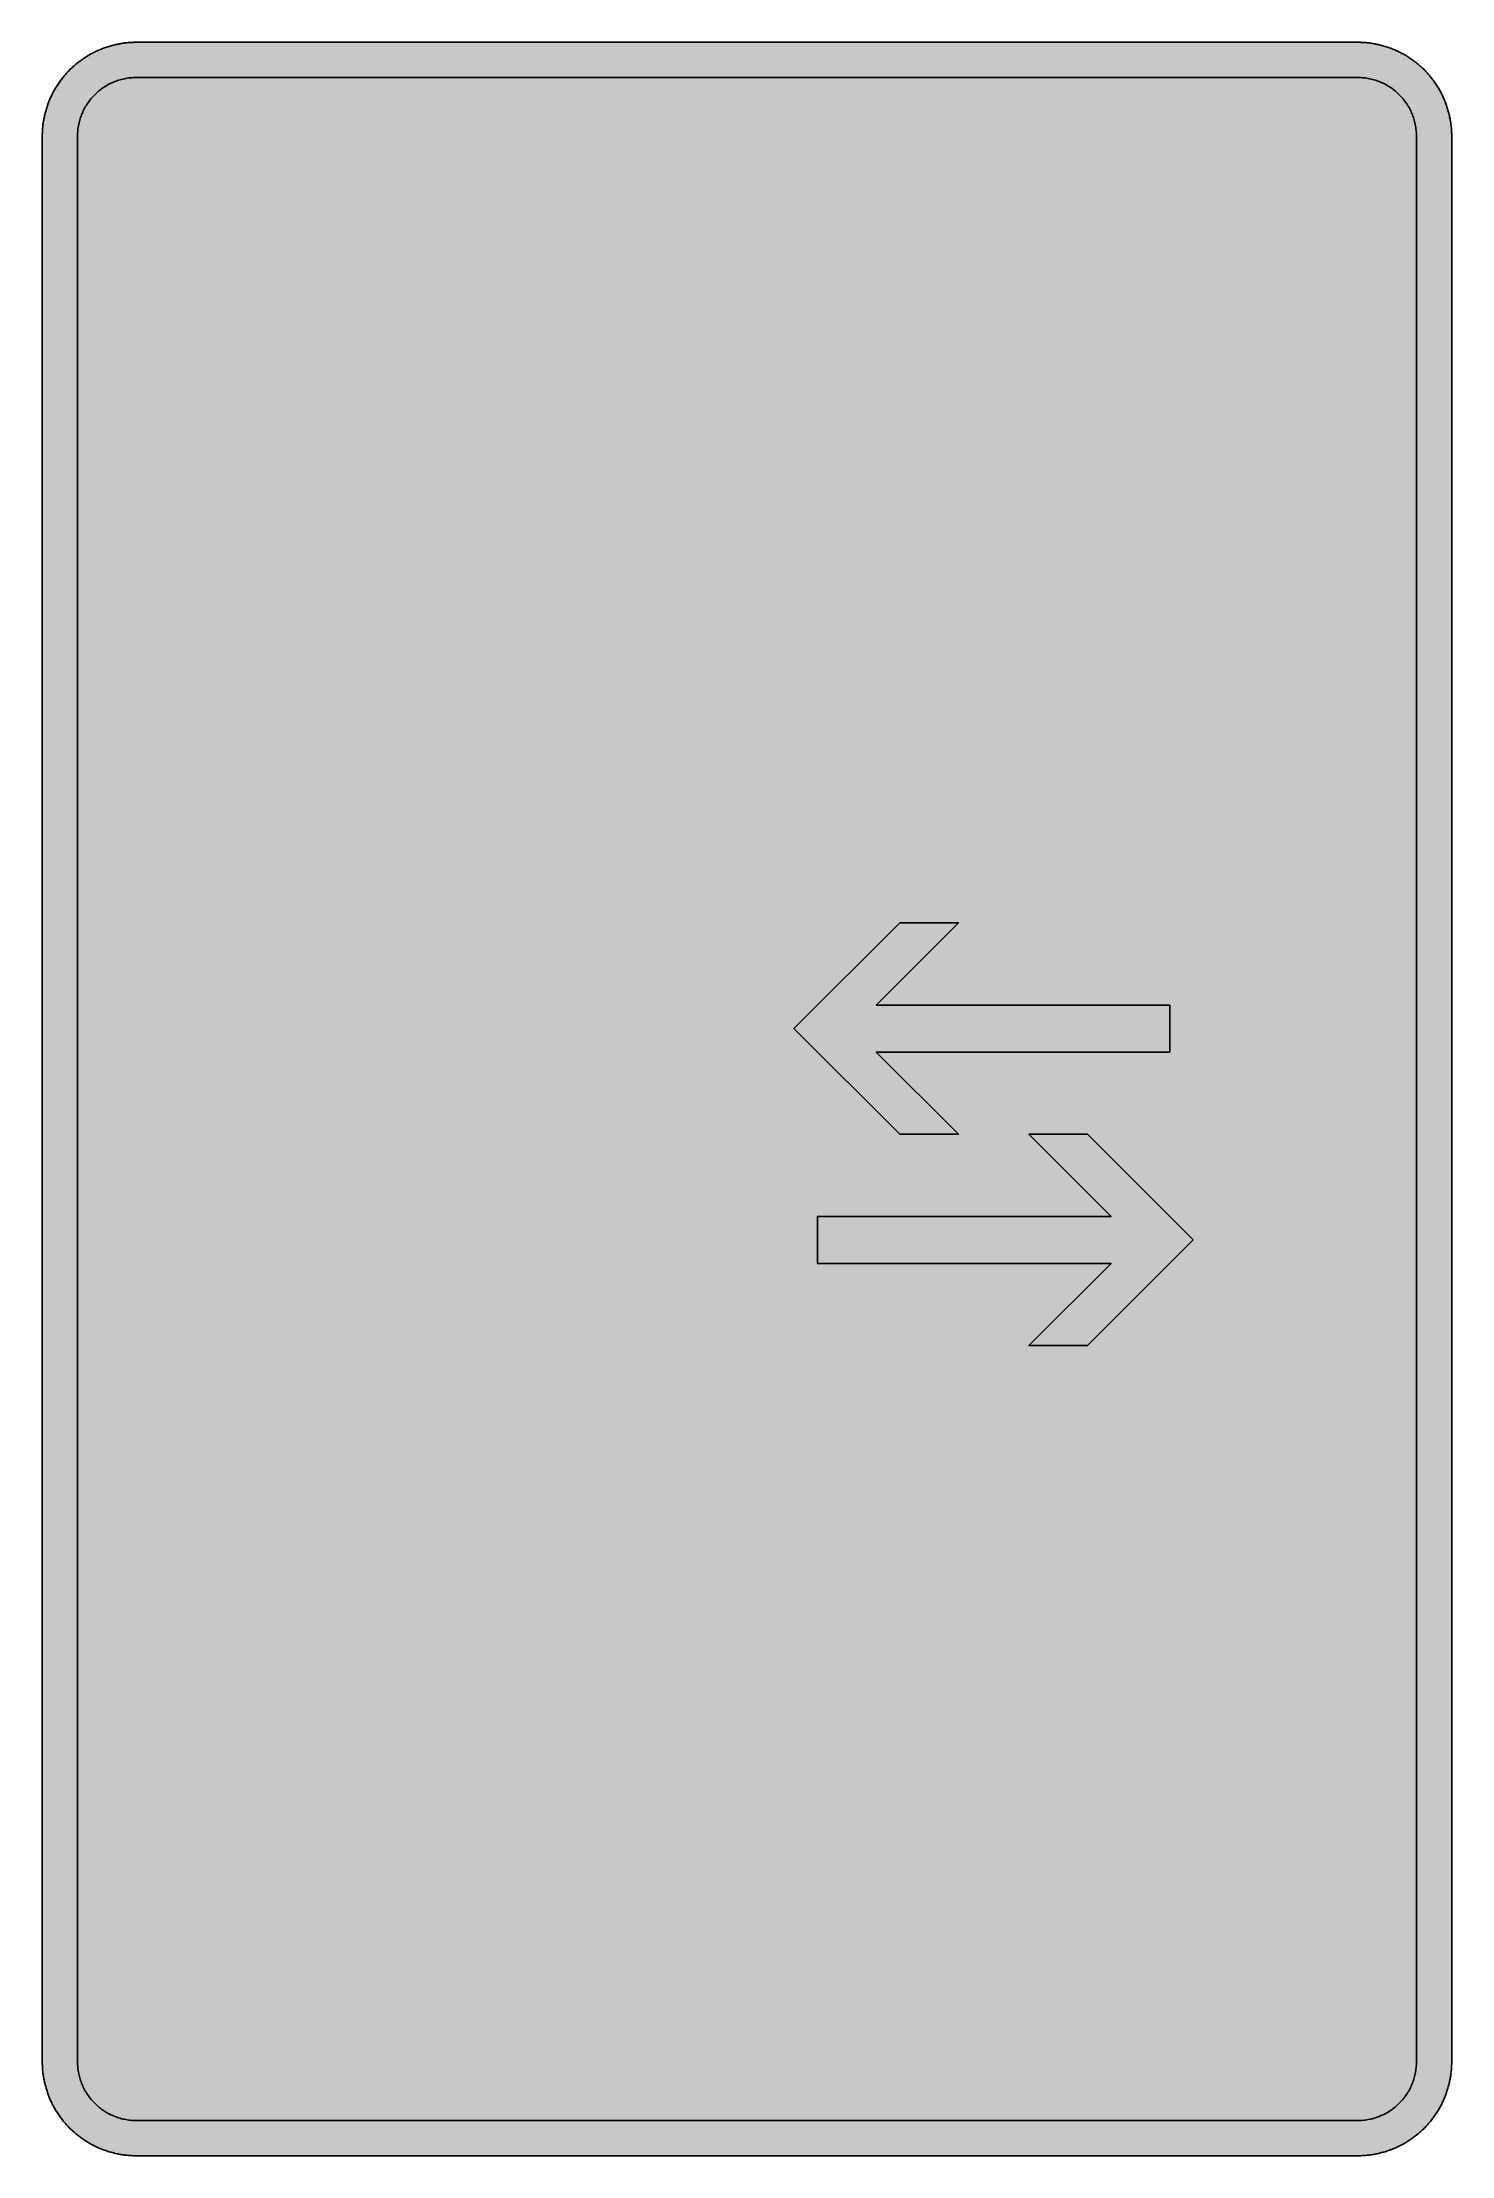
# Model space of a CAD drawing. Header units: millimetres. Extents: x 0 to 212, y 0 to 318.
import ezdxf

# ---------------------------------------------------------------- set-up
doc = ezdxf.new("R2010")
doc.units = ezdxf.units.MM

msp = doc.modelspace()

# ---------------------------------------------------------------- hatches: boundary and pattern name
for color, points in [(254, [(14.1633, 0.0536), (13.9878, 0.0533), (13.8125, 0.0559), (13.6373, 0.061), (13.462, 0.0686), (13.2893, 0.0787), (13.114, 0.0914), (12.9413, 0.1041), (12.7686, 0.1219), (12.5959, 0.1397), (12.4231, 0.16), (12.2504, 0.1829), (12.0777, 0.2057), (11.9075, 0.2337), (11.7373, 0.2616), (11.5672, 0.2921), (11.397, 0.3251), (11.2268, 0.3607), (11.0592, 0.3988), (10.8915, 0.4369), (10.7239, 0.4775), (10.5562, 0.5207), (10.3886, 0.5664), (10.2235, 0.6121), (10.0584, 0.6629), (9.8933, 0.7137), (9.7307, 0.7671), (9.5682, 0.8204), (9.4056, 0.8788), (9.2431, 0.9373), (9.083, 0.9982), (8.923, 1.0617), (8.763, 1.1252), (8.6055, 1.1938), (8.4455, 1.2624), (8.2906, 1.331), (8.1331, 1.4046), (7.9781, 1.4783), (7.8232, 1.5545), (7.6708, 1.6332), (7.5184, 1.7145), (7.366, 1.7958), (7.2161, 1.8796), (7.0663, 1.966), (6.919, 2.0523), (6.7716, 2.1438), (6.6243, 2.2352), (6.4795, 2.3266), (6.3348, 2.4232), (6.19, 2.5197), (6.0477, 2.6187), (5.908, 2.7178), (5.7683, 2.8194), (5.6286, 2.9235), (5.4915, 3.0302), (5.3543, 3.1369), (5.2197, 3.2461), (5.0851, 3.3579), (4.953, 3.4722), (4.8209, 3.5865), (4.6914, 3.7033), (4.5644, 3.8202), (4.4348, 3.9395), (4.3104, 4.0615), (4.1859, 4.1859), (4.0615, 4.3104), (3.9395, 4.4348), (3.8202, 4.5618), (3.7033, 4.6914), (3.5865, 4.8209), (3.4722, 4.953), (3.3579, 5.0851), (3.2487, 5.2197), (3.1369, 5.3543), (3.0302, 5.4915), (2.9235, 5.6286), (2.8194, 5.7683), (2.7178, 5.908), (2.6187, 6.0477), (2.5197, 6.19), (2.4232, 6.3348), (2.3266, 6.477), (2.2352, 6.6243), (2.1438, 6.7691), (2.0523, 6.9164), (1.966, 7.0663), (1.8796, 7.2161), (1.7958, 7.366), (1.7145, 7.5184), (1.6332, 7.6708), (1.5545, 7.8232), (1.4783, 7.9781), (1.4046, 8.1331), (1.331, 8.2906), (1.2598, 8.4455), (1.1913, 8.603), (1.1252, 8.763), (1.0592, 8.923), (0.9982, 9.083), (0.9373, 9.2431), (0.8763, 9.4056), (0.8204, 9.5682), (0.7645, 9.7307), (0.7112, 9.8933), (0.6604, 10.0584), (0.6121, 10.2235), (0.5639, 10.3911), (0.5207, 10.5562), (0.4775, 10.7239), (0.4343, 10.8915), (0.3962, 11.0592), (0.3607, 11.2268), (0.3251, 11.397), (0.2921, 11.5672), (0.2616, 11.7373), (0.2311, 11.9075), (0.2057, 12.0802), (0.1803, 12.2504), (0.1575, 12.4231), (0.1372, 12.5959), (0.1194, 12.7686), (0.1041, 12.9413), (0.0889, 13.1166), (0.0787, 13.2893), (0.0686, 13.4645), (0.061, 13.6373), (0.0559, 13.8125), (0.0508, 13.9878), (0.0508, 14.163), (0.0522, 303.4425), (0.0508, 303.6164), (0.0559, 303.7916), (0.061, 303.9669), (0.0686, 304.1396), (0.0787, 304.3149), (0.0889, 304.4876), (0.1041, 304.6628), (0.1194, 304.8356), (0.1372, 305.0083), (0.1575, 305.181), (0.1803, 305.3537), (0.2057, 305.5239), (0.2311, 305.6966), (0.2616, 305.8668), (0.2921, 306.037), (0.3251, 306.2072), (0.3607, 306.3748), (0.3962, 306.545), (0.4343, 306.7126), (0.4775, 306.8803), (0.5207, 307.0479), (0.5639, 307.213), (0.6121, 307.3781), (0.6604, 307.5432), (0.7112, 307.7083), (0.7645, 307.8734), (0.8204, 308.036), (0.8763, 308.1985), (0.9373, 308.3611), (0.9982, 308.5211), (1.0592, 308.6811), (1.1252, 308.8411), (1.1913, 308.9986), (1.2598, 309.1561), (1.331, 309.3136), (1.4046, 309.4685), (1.4783, 309.626), (1.5545, 309.7784), (1.6332, 309.9333), (1.7145, 310.0857), (1.7958, 310.2356), (1.8796, 310.388), (1.966, 310.5379), (2.0523, 310.6852), (2.1438, 310.8325), (2.2352, 310.9798), (2.3266, 311.1246), (2.4232, 311.2694), (2.5197, 311.4116), (2.6187, 311.5539), (2.7178, 311.6961), (2.8194, 311.8358), (2.9235, 311.9755), (3.0302, 312.1127), (3.1369, 312.2473), (3.2487, 312.3844), (3.3579, 312.5165), (3.4722, 312.6486), (3.5865, 312.7807), (3.7033, 312.9102), (3.8202, 313.0398), (3.9395, 313.1668), (4.0615, 313.2938), (4.1859, 313.4182), (4.3104, 313.5401), (4.4348, 313.6621), (4.5644, 313.784), (4.6914, 313.9008), (4.8209, 314.0177), (4.953, 314.132), (5.0851, 314.2437), (5.2197, 314.3555), (5.3543, 314.4647), (5.4915, 314.5739), (5.6286, 314.6781), (5.7683, 314.7822), (5.908, 314.8838), (6.0477, 314.9854), (6.19, 315.0845), (6.3348, 315.181), (6.4795, 315.275), (6.6243, 315.3689), (6.7716, 315.4604), (6.919, 315.5493), (7.0663, 315.6382), (7.2161, 315.7245), (7.366, 315.8084), (7.5184, 315.8896), (7.6708, 315.9709), (7.8232, 316.0471), (7.9781, 316.1233), (8.1331, 316.1995), (8.2906, 316.2706), (8.4455, 316.3418), (8.6055, 316.4103), (8.763, 316.4789), (8.923, 316.5424), (9.083, 316.6059), (9.2431, 316.6669), (9.4056, 316.7253), (9.5682, 316.7837), (9.7307, 316.8371), (9.8933, 316.8904), (10.0584, 316.9412), (10.2235, 316.992), (10.3886, 317.0377), (10.5562, 317.0834), (10.7239, 317.1266), (10.8915, 317.1673), (11.0592, 317.2079), (11.2268, 317.2435), (11.397, 317.279), (11.5672, 317.312), (11.7373, 317.3425), (11.9075, 317.3705), (12.0777, 317.3984), (12.2504, 317.4213), (12.4231, 317.4441), (12.5959, 317.4644), (12.7686, 317.4822), (12.9413, 317.5), (13.114, 317.5127), (13.2893, 317.5254), (13.462, 317.5356), (13.6373, 317.5432), (13.8125, 317.5483), (13.9878, 317.5508), (14.163, 317.5533), (197.6078, 317.5536), (197.7822, 317.5508), (197.9574, 317.5483), (198.1327, 317.5432), (198.3054, 317.5356), (198.4807, 317.5254), (198.6534, 317.5127), (198.8287, 317.5), (199.0014, 317.4822), (199.1741, 317.4644), (199.3468, 317.4441), (199.5195, 317.4213), (199.6897, 317.3984), (199.8624, 317.3705), (200.0326, 317.3425), (200.2028, 317.312), (200.373, 317.279), (200.5432, 317.2435), (200.7108, 317.2079), (200.8784, 317.1673), (201.0461, 317.1266), (201.2137, 317.0834), (201.3788, 317.0377), (201.5465, 316.992), (201.7116, 316.9412), (201.8767, 316.8904), (202.0392, 316.8371), (202.2018, 316.7837), (202.3643, 316.7253), (202.5269, 316.6669), (202.6869, 316.6059), (202.8469, 316.5424), (203.007, 316.4789), (203.167, 316.4103), (203.3245, 316.3418), (203.4794, 316.2706), (203.6369, 316.1995), (203.7918, 316.1233), (203.9468, 316.0471), (204.0992, 315.9709), (204.2516, 315.8896), (204.404, 315.8084), (204.5538, 315.7245), (204.7037, 315.6382), (204.8535, 315.5493), (205.0009, 315.4604), (205.1456, 315.3689), (205.293, 315.275), (205.4352, 315.181), (205.58, 315.0845), (205.7222, 314.9854), (205.8619, 314.8838), (206.0016, 314.7822), (206.1413, 314.6781), (206.2785, 314.5739), (206.4156, 314.4647), (206.5503, 314.3555), (206.6849, 314.2437), (206.817, 314.132), (206.949, 314.0177), (207.0786, 313.9008), (207.2081, 313.784), (207.3351, 313.6621), (207.4596, 313.5401), (207.584, 313.4182), (207.7085, 313.2938), (207.8304, 313.1668), (207.9498, 313.0398), (208.0666, 312.9102), (208.1835, 312.7807), (208.2978, 312.6486), (208.4121, 312.5165), (208.5238, 312.3844), (208.6331, 312.2473), (208.7397, 312.1127), (208.8464, 311.9755), (208.9506, 311.8358), (209.0522, 311.6961), (209.1512, 311.5539), (209.2503, 311.4116), (209.3468, 311.2694), (209.4433, 311.1246), (209.5348, 310.9798), (209.6262, 310.8325), (209.7176, 310.6852), (209.804, 310.5379), (209.8904, 310.388), (209.9742, 310.2356), (210.0555, 310.0857), (210.1367, 309.9333), (210.2155, 309.7784), (210.2917, 309.626), (210.3653, 309.4685), (210.439, 309.3136), (210.5076, 309.1561), (210.5762, 308.9986), (210.6447, 308.8411), (210.7082, 308.6811), (210.7717, 308.5211), (210.8327, 308.3611), (210.8911, 308.1985), (210.9495, 308.036), (211.0029, 307.8734), (211.0562, 307.7083), (211.107, 307.5432), (211.1578, 307.3781), (211.2035, 307.213), (211.2493, 307.0479), (211.2924, 306.8803), (211.3331, 306.7126), (211.3712, 306.545), (211.4093, 306.3748), (211.4448, 306.2072), (211.4779, 306.037), (211.5083, 305.8668), (211.5363, 305.6966), (211.5642, 305.5239), (211.5871, 305.3537), (211.6099, 305.181), (211.6303, 305.0083), (211.648, 304.8356), (211.6658, 304.6628), (211.6785, 304.4876), (211.6912, 304.3149), (211.7014, 304.1396), (211.709, 303.9669), (211.7141, 303.7916), (211.7166, 303.6164), (211.7166, 303.4411), (211.7189, 14.1647), (211.7166, 13.9878), (211.7141, 13.8125), (211.709, 13.6373), (211.7014, 13.4645), (211.6912, 13.2893), (211.6785, 13.1166), (211.6658, 12.9413), (211.648, 12.7686), (211.6303, 12.5959), (211.6099, 12.4231), (211.5871, 12.2504), (211.5642, 12.0802), (211.5363, 11.9075), (211.5083, 11.7373), (211.4779, 11.5672), (211.4448, 11.397), (211.4093, 11.2268), (211.3712, 11.0592), (211.3331, 10.8915), (211.2924, 10.7239), (211.2493, 10.5562), (211.2035, 10.3911), (211.1578, 10.2235), (211.107, 10.0584), (211.0562, 9.8933), (211.0029, 9.7307), (210.9495, 9.5682), (210.8911, 9.4056), (210.8327, 9.2431), (210.7717, 9.083), (210.7082, 8.923), (210.6447, 8.763), (210.5762, 8.603), (210.5076, 8.4455), (210.439, 8.2906), (210.3653, 8.1331), (210.2917, 7.9781), (210.2155, 7.8232), (210.1367, 7.6708), (210.0555, 7.5184), (209.9742, 7.366), (209.8904, 7.2161), (209.804, 7.0663), (209.7176, 6.9164), (209.6262, 6.7691), (209.5348, 6.6243), (209.4433, 6.477), (209.3468, 6.3348), (209.2503, 6.19), (209.1512, 6.0477), (209.0522, 5.908), (208.9506, 5.7683), (208.8464, 5.6286), (208.7397, 5.4915), (208.6331, 5.3543), (208.5238, 5.2197), (208.4121, 5.0851), (208.2978, 4.953), (208.1835, 4.8209), (208.0666, 4.6914), (207.9498, 4.5618), (207.8304, 4.4348), (207.7085, 4.3104), (207.584, 4.1859), (207.4596, 4.0615), (207.3351, 3.9395), (207.2081, 3.8202), (207.0786, 3.7033), (206.949, 3.5865), (206.817, 3.4722), (206.6849, 3.3579), (206.5503, 3.2461), (206.4156, 3.1369), (206.2785, 3.0302), (206.1413, 2.9235), (206.0016, 2.8194), (205.8619, 2.7178), (205.7222, 2.6187), (205.58, 2.5197), (205.4352, 2.4232), (205.293, 2.3266), (205.1456, 2.2352), (205.0009, 2.1438), (204.8535, 2.0523), (204.7037, 1.966), (204.5538, 1.8796), (204.404, 1.7958), (204.2516, 1.7145), (204.0992, 1.6332), (203.9468, 1.5545), (203.7918, 1.4783), (203.6369, 1.4046), (203.4794, 1.331), (203.3245, 1.2624), (203.167, 1.1938), (203.007, 1.1252), (202.8469, 1.0617), (202.6869, 0.9982), (202.5269, 0.9373), (202.3643, 0.8788), (202.2018, 0.8204), (202.0392, 0.7671), (201.8767, 0.7137), (201.7116, 0.6629), (201.5465, 0.6121), (201.3788, 0.5664), (201.2137, 0.5207), (201.0461, 0.4775), (200.8784, 0.4369), (200.7108, 0.3988), (200.5432, 0.3607), (200.373, 0.3251), (200.2028, 0.2921), (200.0326, 0.2616), (199.8624, 0.2337), (199.6897, 0.2057), (199.5195, 0.1829), (199.3468, 0.16), (199.1741, 0.1397), (199.0014, 0.1219), (198.8287, 0.1041), (198.6534, 0.0914), (198.4807, 0.0787), (198.3054, 0.0686), (198.1327, 0.061), (197.9574, 0.0559), (197.7822, 0.0533), (197.6069, 0.0533)]), (144, [(14.1633, 5.3453), (13.9344, 5.3467), (13.7084, 5.3543), (13.4849, 5.3696), (13.2613, 5.3899), (13.0378, 5.4153), (12.8194, 5.4458), (12.6009, 5.4813), (12.385, 5.522), (12.1717, 5.5702), (11.9583, 5.621), (11.7475, 5.6794), (11.5392, 5.7404), (11.3335, 5.8064), (11.1303, 5.8801), (10.9296, 5.9563), (10.729, 6.0376), (10.5334, 6.1239), (10.3378, 6.2128), (10.1473, 6.3094), (9.9593, 6.4084), (9.7714, 6.5126), (9.5885, 6.6218), (9.4082, 6.7335), (9.2304, 6.8504), (9.0576, 6.9698), (8.8849, 7.0968), (8.7173, 7.2238), (8.5522, 7.3584), (8.3896, 7.4955), (8.2321, 7.6352), (8.0772, 7.78), (7.9273, 7.9273), (7.7775, 8.0772), (7.6352, 8.2321), (7.493, 8.3922), (7.3558, 8.5522), (7.2238, 8.7173), (7.0942, 8.8875), (6.9698, 9.0576), (6.8504, 9.2329), (6.7335, 9.4107), (6.6192, 9.591), (6.5126, 9.7739), (6.4084, 9.9593), (6.3068, 10.1473), (6.2128, 10.3403), (6.1214, 10.5334), (6.035, 10.7315), (5.9538, 10.9296), (5.8776, 11.1303), (5.8064, 11.3335), (5.7404, 11.5418), (5.6769, 11.75), (5.621, 11.9583), (5.5677, 12.1717), (5.522, 12.385), (5.4813, 12.6009), (5.4432, 12.8194), (5.4127, 13.0404), (5.3873, 13.2613), (5.3696, 13.4849), (5.3543, 13.7084), (5.3467, 13.937), (5.3416, 14.163), (5.3439, 303.4425), (5.3467, 303.6697), (5.3543, 303.8958), (5.3696, 304.1193), (5.3873, 304.3428), (5.4127, 304.5638), (5.4432, 304.7848), (5.4813, 305.0032), (5.522, 305.2191), (5.5677, 305.4325), (5.621, 305.6458), (5.6769, 305.8541), (5.7404, 306.0624), (5.8064, 306.2707), (5.8776, 306.4739), (5.9538, 306.6745), (6.035, 306.8726), (6.1214, 307.0708), (6.2128, 307.2638), (6.3068, 307.4568), (6.4084, 307.6448), (6.5126, 307.8302), (6.6192, 308.0131), (6.7335, 308.1934), (6.8504, 308.3712), (6.9698, 308.5465), (7.0942, 308.7167), (7.2238, 308.8869), (7.3558, 309.052), (7.493, 309.212), (7.6352, 309.372), (7.7775, 309.5269), (7.9273, 309.6768), (8.0772, 309.8241), (8.2321, 309.9689), (8.3896, 310.1086), (8.5522, 310.2458), (8.7173, 310.3804), (8.8849, 310.5074), (9.0576, 310.6344), (9.2304, 310.7538), (9.4082, 310.8706), (9.5885, 310.9824), (9.7714, 311.0916), (9.9593, 311.1957), (10.1473, 311.2948), (10.3378, 311.3913), (10.5334, 311.4802), (10.729, 311.5666), (10.9296, 311.6478), (11.1303, 311.7266), (11.3335, 311.7977), (11.5392, 311.8637), (11.7475, 311.9272), (11.9583, 311.9831), (12.1717, 312.0339), (12.385, 312.0822), (12.6009, 312.1228), (12.8194, 312.1584), (13.0378, 312.1889), (13.2613, 312.2143), (13.4849, 312.2346), (13.7084, 312.2498), (13.9344, 312.2574), (14.163, 312.26), (197.6078, 312.262), (197.833, 312.2574), (198.0616, 312.2498), (198.2851, 312.2346), (198.5086, 312.2143), (198.7296, 312.1889), (198.9506, 312.1584), (199.169, 312.1228), (199.3849, 312.0822), (199.5983, 312.0339), (199.8116, 311.9831), (200.0199, 311.9272), (200.2282, 311.8637), (200.4365, 311.7977), (200.6397, 311.7266), (200.8403, 311.6478), (201.0385, 311.5666), (201.2366, 311.4802), (201.4296, 311.3913), (201.6227, 311.2948), (201.8106, 311.1957), (201.996, 311.0916), (202.1789, 310.9824), (202.3593, 310.8706), (202.5371, 310.7538), (202.7123, 310.6344), (202.8825, 310.5074), (203.0527, 310.3804), (203.2178, 310.2458), (203.3778, 310.1086), (203.5378, 309.9689), (203.6928, 309.8241), (203.8426, 309.6768), (203.9899, 309.5269), (204.1347, 309.372), (204.2744, 309.212), (204.4116, 309.052), (204.5462, 308.8869), (204.6732, 308.7167), (204.8002, 308.5465), (204.9196, 308.3712), (205.0364, 308.1934), (205.1482, 308.0131), (205.2574, 307.8302), (205.3615, 307.6448), (205.4606, 307.4568), (205.5571, 307.2638), (205.646, 307.0708), (205.7324, 306.8726), (205.8137, 306.6745), (205.8899, 306.4739), (205.9635, 306.2707), (206.0296, 306.0624), (206.0905, 305.8541), (206.1489, 305.6458), (206.1997, 305.4325), (206.248, 305.2191), (206.2886, 305.0032), (206.3242, 304.7848), (206.3547, 304.5638), (206.3801, 304.3428), (206.4004, 304.1193), (206.4156, 303.8958), (206.4233, 303.6697), (206.4258, 303.4411), (206.4272, 14.1647), (206.4233, 13.937), (206.4156, 13.7084), (206.4004, 13.4849), (206.3801, 13.2613), (206.3547, 13.0404), (206.3242, 12.8194), (206.2886, 12.6009), (206.248, 12.385), (206.1997, 12.1717), (206.1489, 11.9583), (206.0905, 11.75), (206.0296, 11.5418), (205.9635, 11.3335), (205.8899, 11.1303), (205.8137, 10.9296), (205.7324, 10.7315), (205.646, 10.5334), (205.5571, 10.3403), (205.4606, 10.1473), (205.3615, 9.9593), (205.2574, 9.7739), (205.1482, 9.591), (205.0364, 9.4107), (204.9196, 9.2329), (204.8002, 9.0576), (204.6732, 8.8875), (204.5462, 8.7173), (204.4116, 8.5522), (204.2744, 8.3922), (204.1347, 8.2321), (203.9899, 8.0772), (203.8426, 7.9273), (203.6928, 7.78), (203.5378, 7.6352), (203.3778, 7.4955), (203.2178, 7.3584), (203.0527, 7.2238), (202.8825, 7.0968), (202.7123, 6.9698), (202.5371, 6.8504), (202.3593, 6.7335), (202.1789, 6.6218), (201.996, 6.5126), (201.8106, 6.4084), (201.6227, 6.3094), (201.4296, 6.2128), (201.2366, 6.1239), (201.0385, 6.0376), (200.8403, 5.9563), (200.6397, 5.8801), (200.4365, 5.8064), (200.2282, 5.7404), (200.0199, 5.6794), (199.8116, 5.621), (199.5983, 5.5702), (199.3849, 5.522), (199.169, 5.4813), (198.9506, 5.4458), (198.7296, 5.4153), (198.5086, 5.3899), (198.2851, 5.3696), (198.0616, 5.3543), (197.833, 5.3467), (197.6069, 5.3442)]), (254, [(112.9411, 169.3869), (128.8161, 185.2619), (137.6355, 185.2619), (125.2883, 172.9147), (169.3855, 172.9147), (169.3855, 165.8592), (125.2883, 165.8592), (137.6355, 153.5119), (128.8161, 153.5119)]), (254, [(172.9133, 137.6369), (157.0383, 153.5119), (148.2189, 153.5119), (160.5661, 141.1647), (116.4689, 141.1647), (116.4689, 134.1092), (160.5661, 134.1092), (148.2189, 121.7619), (157.0383, 121.7619)])]:
    msp.add_hatch(color=color).paths.add_polyline_path(points)
h = msp.add_hatch(color=254)
h.paths.add_polyline_path([(38.8578, 137.6369), (38.8578, 285.8036), (99.7119, 285.8036), (100.269, 285.7983), (100.8278, 285.7881), (101.3841, 285.7703), (101.9404, 285.7475), (102.4966, 285.717), (103.0503, 285.6789), (103.6041, 285.6332), (104.1578, 285.5824), (104.7064, 285.5239), (105.2576, 285.4604), (105.8062, 285.3868), (106.3523, 285.3106), (106.8984, 285.2242), (107.442, 285.1328), (107.9856, 285.0337), (108.5266, 284.9296), (109.0676, 284.8178), (109.6035, 284.701), (110.1395, 284.5765), (110.6754, 284.447), (111.2063, 284.3073), (111.7371, 284.165), (112.2655, 284.0152), (112.7938, 283.8577), (113.317, 283.6951), (113.8403, 283.525), (114.3584, 283.3497), (114.8766, 283.1694), (115.3922, 282.9814), (115.9053, 282.7858), (116.4158, 282.5852), (116.9238, 282.3794), (117.4293, 282.1661), (117.9322, 281.9451), (118.4326, 281.7216), (118.9304, 281.4904), (119.4257, 281.2517), (119.9159, 281.0078), (120.4062, 280.7589), (120.8913, 280.5024), (121.3739, 280.2407), (121.854, 279.974), (122.3315, 279.6997), (122.8039, 279.4203), (123.2738, 279.1358), (123.7412, 278.8437), (124.206, 278.5491), (124.6657, 278.2443), (125.1229, 277.937), (125.5751, 277.622), (126.0246, 277.302), (126.4717, 276.9768), (126.9136, 276.6441), (127.3505, 276.3063), (127.7874, 275.9634), (128.2167, 275.6154), (128.6434, 275.2623), (129.0676, 274.9017), (129.4841, 274.5359), (129.9007, 274.1651), (130.3096, 273.7891), (130.716, 273.4081), (131.1173, 273.0221), (131.5161, 272.6284), (131.9098, 272.2296), (132.2959, 271.8283), (132.6769, 271.4219), (133.0554, 271.0129), (133.4262, 270.5964), (133.7894, 270.1773), (134.1501, 269.7556), (134.5032, 269.3289), (134.8537, 268.8971), (135.1966, 268.4628), (135.5319, 268.0259), (135.8646, 267.5814), (136.1897, 267.1369), (136.5098, 266.6873), (136.8247, 266.2326), (137.1346, 265.778), (137.4369, 265.3157), (137.734, 264.8534), (138.0236, 264.3861), (138.3106, 263.9162), (138.59, 263.4412), (138.8618, 262.9662), (139.131, 262.4861), (139.3927, 262.0035), (139.6467, 261.5159), (139.8956, 261.0282), (140.1394, 260.5354), (140.3782, 260.0401), (140.6093, 259.5448), (140.8354, 259.0444), (141.0538, 258.5415), (141.2672, 258.0361), (141.4729, 257.5281), (141.6736, 257.0175), (141.8692, 256.5044), (142.0571, 255.9888), (142.2375, 255.4707), (142.4127, 254.95), (142.5829, 254.4293), (142.7455, 253.9035), (142.9029, 253.3777), (143.0528, 252.8494), (143.1976, 252.3185), (143.3347, 251.7851), (143.4643, 251.2517), (143.5887, 250.7158), (143.7056, 250.1773), (143.8173, 249.6388), (143.9215, 249.0978), (144.0205, 248.5542), (144.112, 248.0107), (144.1958, 247.4646), (144.2745, 246.9185), (144.3457, 246.3698), (144.4117, 245.8187), (144.4701, 245.2675), (144.5209, 244.7163), (144.5666, 244.1626), (144.6047, 243.6089), (144.6352, 243.0526), (144.6581, 242.4963), (144.6759, 241.9401), (144.686, 241.3813), (144.6911, 240.8225), (144.686, 240.2637), (144.6759, 239.7074), (144.6581, 239.1486), (144.6352, 238.5924), (144.6047, 238.0361), (144.5666, 237.4824), (144.5209, 236.9287), (144.4701, 236.3775), (144.4117, 235.8263), (144.3457, 235.2777), (144.2745, 234.729), (144.1958, 234.1804), (144.112, 233.6343), (144.0205, 233.0907), (143.9215, 232.5472), (143.8173, 232.0061), (143.7056, 231.4677), (143.5887, 230.9292), (143.4643, 230.3932), (143.3347, 229.8598), (143.1976, 229.3264), (143.0528, 228.7956), (142.9029, 228.2673), (142.7455, 227.7415), (142.5829, 227.2157), (142.4127, 226.695), (142.2375, 226.1743), (142.0571, 225.6561), (141.8692, 225.1405), (141.6736, 224.6274), (141.4729, 224.1169), (141.2672, 223.6089), (141.0538, 223.1034), (140.8354, 222.6005), (140.6093, 222.1001), (140.3782, 221.6048), (140.1394, 221.1095), (139.8956, 220.6168), (139.6467, 220.1291), (139.3927, 219.6414), (139.131, 219.1588), (138.8618, 218.6788), (138.59, 218.2038), (138.3106, 217.7288), (138.0236, 217.2589), (137.734, 216.7915), (137.4369, 216.3293), (137.1346, 215.867), (136.8247, 215.4123), (136.5098, 214.9577), (136.1897, 214.5081), (135.8646, 214.0636), (135.5319, 213.6216), (135.1966, 213.1822), (134.8537, 212.7479), (134.5032, 212.3161), (134.1501, 211.8893), (133.7894, 211.4677), (133.4262, 211.0486), (133.0554, 210.6346), (132.6769, 210.2231), (132.2959, 209.8167), (131.9098, 209.4154), (131.5161, 209.0166), (131.1173, 208.6254), (130.716, 208.2368), (130.3096, 207.8558), (129.9007, 207.4799), (129.4841, 207.1091), (129.0676, 206.7433), (128.6434, 206.3826), (128.2167, 206.0296), (127.7874, 205.6816), (127.3505, 205.3387), (126.9136, 205.0009), (126.4717, 204.6681), (126.0246, 204.343), (125.5751, 204.023), (125.1229, 203.708), (124.6657, 203.4007), (124.206, 203.0984), (123.7412, 202.8012), (123.2738, 202.5091), (122.8039, 202.2246), (122.3315, 201.9452), (121.854, 201.6709), (121.3739, 201.4042), (120.8913, 201.1426), (120.4062, 200.8861), (119.9159, 200.6371), (119.4257, 200.3933), (118.9304, 200.1571), (118.4326, 199.9259), (117.9322, 199.6999), (117.4293, 199.4814), (116.9238, 199.2681), (116.4158, 199.0598), (115.9053, 198.8591), (115.3922, 198.6661), (114.8766, 198.4781), (114.3584, 198.2953), (113.8403, 198.12), (113.317, 197.9498), (112.7938, 197.7873), (112.2655, 197.6323), (111.7371, 197.4825), (111.2063, 197.3377), (110.6754, 197.2005), (110.1395, 197.0684), (109.6035, 196.944), (109.0676, 196.8271), (108.5266, 196.7154), (107.9856, 196.6112), (107.442, 196.5122), (106.8984, 196.4207), (106.3523, 196.3369), (105.8062, 196.2582), (105.2576, 196.1871), (104.7064, 196.121), (104.1578, 196.0651), (103.6041, 196.0118), (103.0503, 195.9686), (102.4966, 195.9305), (101.9404, 195.9), (101.3841, 195.8746), (100.8278, 195.8569), (100.269, 195.8467), (99.7102, 195.8442), (61.3473, 195.8453), (61.3473, 137.6369)])
h.paths.add_polyline_path([(61.3473, 217.0119), (98.389, 217.0119), (98.6841, 217.0125), (98.9787, 217.0176), (99.2734, 217.0278), (99.568, 217.0405), (99.8626, 217.0557), (100.1573, 217.076), (100.4494, 217.0989), (100.7415, 217.1268), (101.0336, 217.1573), (101.3231, 217.1929), (101.6152, 217.231), (101.9048, 217.2716), (102.1944, 217.3173), (102.4814, 217.3656), (102.7684, 217.4164), (103.0554, 217.4723), (103.3399, 217.5307), (103.6269, 217.5942), (103.9089, 217.6602), (104.1933, 217.7288), (104.4753, 217.8025), (104.7547, 217.8761), (105.0341, 217.9574), (105.3135, 218.0387), (105.5903, 218.125), (105.8672, 218.2165), (106.1441, 218.3079), (106.4184, 218.4044), (106.6902, 218.5035), (106.9619, 218.6076), (107.2312, 218.7143), (107.5004, 218.8235), (107.7697, 218.9353), (108.0338, 219.0521), (108.3005, 219.1715), (108.5621, 219.2934), (108.8263, 219.4179), (109.0854, 219.5474), (109.3445, 219.6795), (109.601, 219.8167), (109.8575, 219.9538), (110.1115, 220.0961), (110.363, 220.2409), (110.6145, 220.3882), (110.8634, 220.538), (111.1098, 220.693), (111.3561, 220.8505), (111.6, 221.0105), (111.8413, 221.173), (112.0826, 221.3407), (112.3188, 221.5109), (112.555, 221.6836), (112.7887, 221.8588), (113.0224, 222.0366), (113.251, 222.2195), (113.4796, 222.4024), (113.7056, 222.5904), (113.9292, 222.7809), (114.1501, 222.9739), (114.3711, 223.1695), (114.587, 223.3701), (114.8029, 223.5708), (115.0163, 223.7765), (115.2271, 223.9848), (115.4328, 224.1956), (115.6386, 224.409), (115.8418, 224.6224), (116.0399, 224.8408), (116.238, 225.0592), (116.4311, 225.2802), (116.6216, 225.5063), (116.807, 225.7323), (116.9924, 225.9584), (117.1753, 226.1895), (117.3531, 226.4207), (117.5283, 226.6544), (117.7011, 226.8906), (117.8712, 227.1293), (118.0363, 227.3706), (118.1989, 227.6119), (118.3615, 227.8558), (118.5164, 228.0996), (118.6713, 228.3485), (118.8237, 228.5975), (118.9711, 228.8464), (119.1158, 229.1004), (119.2581, 229.3544), (119.3952, 229.6084), (119.5299, 229.8675), (119.6619, 230.1265), (119.7915, 230.3856), (119.9185, 230.6472), (120.0404, 230.9114), (120.1598, 231.1756), (120.2741, 231.4423), (120.3884, 231.709), (120.4976, 231.9782), (120.6043, 232.25), (120.7059, 232.5218), (120.8049, 232.7935), (120.9015, 233.0679), (120.9954, 233.3422), (121.0843, 233.619), (121.1707, 233.8959), (121.2545, 234.1753), (121.3333, 234.4547), (121.4095, 234.7366), (121.4831, 235.0186), (121.5517, 235.3005), (121.6177, 235.585), (121.6787, 235.8695), (121.7397, 236.1565), (121.793, 236.441), (121.8463, 236.7305), (121.8946, 237.0176), (121.9403, 237.3071), (121.981, 237.5967), (122.0191, 237.8862), (122.0521, 238.1783), (122.0826, 238.4704), (122.1105, 238.7625), (122.1334, 239.0546), (122.1537, 239.3493), (122.1715, 239.6414), (122.1842, 239.936), (122.1918, 240.2307), (122.1994, 240.5278), (122.1994, 240.8225), (122.1994, 241.1197), (122.1918, 241.4143), (122.1842, 241.7089), (122.1715, 242.0036), (122.1537, 242.2982), (122.1334, 242.5903), (122.1105, 242.885), (122.0826, 243.1771), (122.0521, 243.4692), (122.0191, 243.7587), (121.981, 244.0483), (121.9403, 244.3378), (121.8946, 244.6274), (121.8463, 244.917), (121.793, 245.204), (121.7397, 245.491), (121.6787, 245.7755), (121.6177, 246.06), (121.5517, 246.3444), (121.4831, 246.6264), (121.4095, 246.9083), (121.3333, 247.1903), (121.2545, 247.4697), (121.1707, 247.7491), (121.0843, 248.0259), (120.9954, 248.3028), (120.9015, 248.5771), (120.8049, 248.8514), (120.7059, 249.1232), (120.6043, 249.395), (120.4976, 249.6668), (120.3884, 249.936), (120.2741, 250.2027), (120.1598, 250.4694), (120.0404, 250.7336), (119.9185, 250.9977), (119.7915, 251.2593), (119.6619, 251.5184), (119.5299, 251.7775), (119.3952, 252.0366), (119.2581, 252.2906), (119.1158, 252.5446), (118.9711, 252.7986), (118.8237, 253.0475), (118.6713, 253.2964), (118.5164, 253.5453), (118.3615, 253.7892), (118.1989, 254.033), (118.0363, 254.2743), (117.8712, 254.5156), (117.7011, 254.7544), (117.5283, 254.9881), (117.3531, 255.2243), (117.1753, 255.4554), (116.9924, 255.6866), (116.807, 255.9126), (116.6216, 256.1387), (116.4311, 256.3622), (116.238, 256.5857), (116.0399, 256.8042), (115.8418, 257.0226), (115.6386, 257.236), (115.4328, 257.4493), (115.2271, 257.6601), (115.0163, 257.8684), (114.8029, 258.0716), (114.587, 258.2748), (114.3711, 258.4729), (114.1501, 258.6711), (113.9292, 258.8641), (113.7056, 259.0546), (113.4796, 259.2426), (113.251, 259.4254), (113.0224, 259.6083), (112.7887, 259.7861), (112.555, 259.9614), (112.3188, 260.1341), (112.0826, 260.3043), (111.8413, 260.4694), (111.6, 260.6345), (111.3561, 260.7945), (111.1098, 260.952), (110.8634, 261.1069), (110.6145, 261.2568), (110.363, 261.4041), (110.1115, 261.5489), (109.8575, 261.6911), (109.601, 261.8308), (109.3445, 261.9654), (109.0854, 262.0975), (108.8263, 262.2271), (108.5621, 262.3515), (108.3005, 262.4734), (108.0338, 262.5928), (107.7697, 262.7097), (107.5004, 262.8214), (107.2312, 262.9332), (106.9619, 263.0373), (106.6902, 263.1415), (106.4184, 263.2405), (106.1441, 263.337), (105.8672, 263.431), (105.5903, 263.5199), (105.3135, 263.6063), (105.0341, 263.6901), (104.7547, 263.7688), (104.4753, 263.845), (104.1933, 263.9162), (103.9089, 263.9873), (103.6269, 264.0533), (103.3399, 264.1143), (103.0554, 264.1727), (102.7684, 264.2286), (102.4814, 264.2819), (102.1944, 264.3302), (101.9048, 264.3759), (101.6152, 264.4165), (101.3231, 264.4546), (101.0336, 264.4877), (100.7415, 264.5181), (100.4494, 264.5461), (100.1573, 264.5689), (99.8626, 264.5893), (99.568, 264.607), (99.2734, 264.6197), (98.9787, 264.6274), (98.6841, 264.635), (98.3869, 264.635), (61.3473, 264.637)], flags=16)
h = msp.add_hatch(color=254)
h.paths.add_polyline_path([(15.9272, 24.7481), (15.9272, 38.8592), (167.6217, 38.8592), (167.6217, 31.8036), (195.8439, 31.8036), (195.8439, 24.7481)])
edge = h.paths.add_edge_path(flags=16)
edge.add_line((56.2762, 51.2064), (56.2712, 51.5239))
edge.add_line((56.2712, 51.5239), (56.2585, 51.8414))
edge.add_line((56.2585, 51.8414), (56.2381, 52.1538))
edge.add_line((56.2381, 52.1538), (56.2102, 52.4662))
edge.add_line((56.2102, 52.4662), (56.1746, 52.7787))
edge.add_line((56.1746, 52.7787), (56.1315, 53.086))
edge.add_line((56.1315, 53.086), (56.0832, 53.3908))
edge.add_line((56.0832, 53.3908), (56.0248, 53.6931))
edge.add_line((56.0248, 53.6931), (55.9587, 53.9928))
edge.add_line((55.9587, 53.9928), (55.8851, 54.29))
edge.add_line((55.8851, 54.29), (55.8063, 54.5846))
edge.add_line((55.8063, 54.5846), (55.72, 54.8767))
edge.add_line((55.72, 54.8767), (55.626, 55.1637))
edge.add_line((55.626, 55.1637), (55.5269, 55.4507))
edge.add_line((55.5269, 55.4507), (55.4177, 55.7327))
edge.add_line((55.4177, 55.7327), (55.306, 56.0121))
edge.add_line((55.306, 56.0121), (55.184, 56.2864))
edge.add_line((55.184, 56.2864), (55.057, 56.5582))
edge.add_line((55.057, 56.5582), (54.925, 56.8249))
edge.add_line((54.925, 56.8249), (54.7853, 57.089))
edge.add_line((54.7853, 57.089), (54.6379, 57.3507))
edge.add_line((54.6379, 57.3507), (54.4881, 57.6072))
edge.add_line((54.4881, 57.6072), (54.3306, 57.8587))
edge.add_line((54.3306, 57.8587), (54.1655, 58.1076))
edge.add_line((54.1655, 58.1076), (53.9979, 58.3514))
edge.add_line((53.9979, 58.3514), (53.8226, 58.5927))
edge.add_line((53.8226, 58.5927), (53.6423, 58.8289))
edge.add_line((53.6423, 58.8289), (53.4568, 59.0601))
edge.add_line((53.4568, 59.0601), (53.2638, 59.2861))
edge.add_line((53.2638, 59.2861), (53.0682, 59.5071))
edge.add_line((53.0682, 59.5071), (52.865, 59.723))
edge.add_line((52.865, 59.723), (52.6593, 59.9364))
edge.add_line((52.6593, 59.9364), (52.4459, 60.1421))
edge.add_line((52.4459, 60.1421), (52.23, 60.3453))
edge.add_line((52.23, 60.3453), (52.009, 60.5409))
edge.add_line((52.009, 60.5409), (51.783, 60.7314))
edge.add_line((51.783, 60.7314), (51.5518, 60.9194))
edge.add_line((51.5518, 60.9194), (51.3156, 61.0997))
edge.add_line((51.3156, 61.0997), (51.0769, 61.275))
edge.add_line((51.0769, 61.275), (50.8305, 61.4426))
edge.add_line((50.8305, 61.4426), (50.5841, 61.6077))
edge.add_line((50.5841, 61.6077), (50.3301, 61.7652))
edge.add_line((50.3301, 61.7652), (50.0736, 61.9176))
edge.add_line((50.0736, 61.9176), (49.8145, 62.0624))
edge.add_line((49.8145, 62.0624), (49.5503, 62.2021))
edge.add_line((49.5503, 62.2021), (49.2811, 62.3341))
edge.add_line((49.2811, 62.3341), (49.0093, 62.4611))
edge.add_line((49.0093, 62.4611), (48.735, 62.5831))
edge.add_line((48.735, 62.5831), (48.4556, 62.6948))
edge.add_line((48.4556, 62.6948), (48.1736, 62.804))
edge.add_line((48.1736, 62.804), (47.8892, 62.9031))
edge.add_line((47.8892, 62.9031), (47.5996, 62.9971))
edge.add_line((47.5996, 62.9971), (47.3075, 63.0834))
edge.add_line((47.3075, 63.0834), (47.0129, 63.1647))
edge.add_line((47.0129, 63.1647), (46.7157, 63.2358))
edge.add_line((46.7157, 63.2358), (46.416, 63.3019))
edge.add_line((46.416, 63.3019), (46.1137, 63.3603))
edge.add_line((46.1137, 63.3603), (45.8089, 63.4111))
edge.add_line((45.8089, 63.4111), (45.5016, 63.4543))
edge.add_line((45.5016, 63.4543), (45.1891, 63.4898))
edge.add_line((45.1891, 63.4898), (44.8767, 63.5152))
edge.add_line((44.8767, 63.5152), (44.5643, 63.5356))
edge.add_line((44.5643, 63.5356), (44.2468, 63.5483))
edge.add_line((44.2468, 63.5483), (43.9268, 63.5533))
edge.add_line((43.9268, 63.5533), (43.6093, 63.5483))
edge.add_line((43.6093, 63.5483), (43.2918, 63.5356))
edge.add_line((43.2918, 63.5356), (42.9768, 63.5152))
edge.add_line((42.9768, 63.5152), (42.6644, 63.4898))
edge.add_line((42.6644, 63.4898), (42.3545, 63.4543))
edge.add_line((42.3545, 63.4543), (42.0472, 63.4111))
edge.add_line((42.0472, 63.4111), (41.7424, 63.3603))
edge.add_line((41.7424, 63.3603), (41.4401, 63.3019))
edge.add_line((41.4401, 63.3019), (41.1404, 63.2358))
edge.add_line((41.1404, 63.2358), (40.8432, 63.1647))
edge.add_line((40.8432, 63.1647), (40.5486, 63.0834))
edge.add_line((40.5486, 63.0834), (40.2565, 62.9971))
edge.add_line((40.2565, 62.9971), (39.9669, 62.9031))
edge.add_line((39.9669, 62.9031), (39.6824, 62.804))
edge.add_line((39.6824, 62.804), (39.4005, 62.6948))
edge.add_line((39.4005, 62.6948), (39.1211, 62.5831))
edge.add_line((39.1211, 62.5831), (38.8468, 62.4611))
edge.add_line((38.8468, 62.4611), (38.575, 62.3341))
edge.add_line((38.575, 62.3341), (38.3057, 62.2021))
edge.add_line((38.3057, 62.2021), (38.0416, 62.0624))
edge.add_line((38.0416, 62.0624), (37.7825, 61.9176))
edge.add_line((37.7825, 61.9176), (37.526, 61.7652))
edge.add_line((37.526, 61.7652), (37.272, 61.6077))
edge.add_line((37.272, 61.6077), (37.0256, 61.4426))
edge.add_line((37.0256, 61.4426), (36.7792, 61.275))
edge.add_line((36.7792, 61.275), (36.5404, 61.0997))
edge.add_line((36.5404, 61.0997), (36.3042, 60.9194))
edge.add_line((36.3042, 60.9194), (36.0731, 60.7314))
edge.add_line((36.0731, 60.7314), (35.847, 60.5409))
edge.add_line((35.847, 60.5409), (35.626, 60.3453))
edge.add_line((35.626, 60.3453), (35.4101, 60.1421))
edge.add_line((35.4101, 60.1421), (35.1968, 59.9364))
edge.add_line((35.1968, 59.9364), (34.991, 59.723))
edge.add_line((34.991, 59.723), (34.7878, 59.5071))
edge.add_line((34.7878, 59.5071), (34.5923, 59.2861))
edge.add_line((34.5923, 59.2861), (34.3992, 59.0601))
edge.add_line((34.3992, 59.0601), (34.2138, 58.8289))
edge.add_line((34.2138, 58.8289), (34.0335, 58.5927))
edge.add_line((34.0335, 58.5927), (33.8582, 58.3514))
edge.add_line((33.8582, 58.3514), (33.6906, 58.1076))
edge.add_line((33.6906, 58.1076), (33.5255, 57.8587))
edge.add_line((33.5255, 57.8587), (33.368, 57.6072))
edge.add_line((33.368, 57.6072), (33.2156, 57.3507))
edge.add_line((33.2156, 57.3507), (33.0708, 57.089))
edge.add_line((33.0708, 57.089), (32.9311, 56.8249))
edge.add_line((32.9311, 56.8249), (32.799, 56.5582))
edge.add_line((32.799, 56.5582), (32.672, 56.2864))
edge.add_line((32.672, 56.2864), (32.5501, 56.0121))
edge.add_line((32.5501, 56.0121), (32.4358, 55.7327))
edge.add_line((32.4358, 55.7327), (32.3291, 55.4507))
edge.add_line((32.3291, 55.4507), (32.2301, 55.1637))
edge.add_line((32.2301, 55.1637), (32.1361, 54.8767))
edge.add_line((32.1361, 54.8767), (32.0497, 54.5846))
edge.add_line((32.0497, 54.5846), (31.9684, 54.29))
edge.add_line((31.9684, 54.29), (31.8973, 53.9928))
edge.add_line((31.8973, 53.9928), (31.8313, 53.6931))
edge.add_line((31.8313, 53.6931), (31.7729, 53.3908))
edge.add_line((31.7729, 53.3908), (31.7221, 53.086))
edge.add_line((31.7221, 53.086), (31.6789, 52.7787))
edge.add_line((31.6789, 52.7787), (31.6433, 52.4662))
edge.add_line((31.6433, 52.4662), (31.6154, 52.1538))
edge.add_line((31.6154, 52.1538), (31.5976, 51.8414))
edge.add_line((31.5976, 51.8414), (31.5849, 51.5239))
edge.add_line((31.5849, 51.5239), (31.5798, 51.2039))
edge.add_line((31.5798, 51.2039), (31.5849, 50.8864))
edge.add_line((31.5849, 50.8864), (31.5976, 50.5689))
edge.add_line((31.5976, 50.5689), (31.6154, 50.2539))
edge.add_line((31.6154, 50.2539), (31.6433, 49.9415))
edge.add_line((31.6433, 49.9415), (31.6789, 49.6316))
edge.add_line((31.6789, 49.6316), (31.7221, 49.3243))
edge.add_line((31.7221, 49.3243), (31.7729, 49.0195))
edge.add_line((31.7729, 49.0195), (31.8313, 48.7172))
edge.add_line((31.8313, 48.7172), (31.8973, 48.4175))
edge.add_line((31.8973, 48.4175), (31.9684, 48.1203))
edge.add_line((31.9684, 48.1203), (32.0497, 47.8257))
edge.add_line((32.0497, 47.8257), (32.1361, 47.5336))
edge.add_line((32.1361, 47.5336), (32.2301, 47.244))
edge.add_line((32.2301, 47.244), (32.3291, 46.9595))
edge.add_line((32.3291, 46.9595), (32.4358, 46.6776))
edge.add_line((32.4358, 46.6776), (32.5501, 46.3982))
edge.add_line((32.5501, 46.3982), (32.672, 46.1239))
edge.add_line((32.672, 46.1239), (32.799, 45.8521))
edge.add_line((32.799, 45.8521), (32.9311, 45.5828))
edge.add_line((32.9311, 45.5828), (33.0708, 45.3187))
edge.add_line((33.0708, 45.3187), (33.2156, 45.0596))
edge.add_line((33.2156, 45.0596), (33.368, 44.8031))
edge.add_line((33.368, 44.8031), (33.5255, 44.5491))
edge.add_line((33.5255, 44.5491), (33.6906, 44.3001))
edge.add_line((33.6906, 44.3001), (33.8582, 44.0563))
edge.add_line((33.8582, 44.0563), (34.0335, 43.8175))
edge.add_line((34.0335, 43.8175), (34.2138, 43.5813))
edge.add_line((34.2138, 43.5813), (34.3992, 43.3502))
edge.add_line((34.3992, 43.3502), (34.5923, 43.1241))
edge.add_line((34.5923, 43.1241), (34.7878, 42.9031))
edge.add_line((34.7878, 42.9031), (34.991, 42.6872))
edge.add_line((34.991, 42.6872), (35.1968, 42.4739))
edge.add_line((35.1968, 42.4739), (35.4101, 42.2681))
edge.add_line((35.4101, 42.2681), (35.626, 42.0649))
edge.add_line((35.626, 42.0649), (35.847, 41.8694))
edge.add_line((35.847, 41.8694), (36.0731, 41.6763))
edge.add_line((36.0731, 41.6763), (36.3042, 41.4909))
edge.add_line((36.3042, 41.4909), (36.5404, 41.3106))
edge.add_line((36.5404, 41.3106), (36.7792, 41.1353))
edge.add_line((36.7792, 41.1353), (37.0256, 40.9677))
edge.add_line((37.0256, 40.9677), (37.272, 40.8026))
edge.add_line((37.272, 40.8026), (37.526, 40.6451))
edge.add_line((37.526, 40.6451), (37.7825, 40.4927))
edge.add_line((37.7825, 40.4927), (38.0416, 40.3479))
edge.add_line((38.0416, 40.3479), (38.3057, 40.2082))
edge.add_line((38.3057, 40.2082), (38.575, 40.0761))
edge.add_line((38.575, 40.0761), (38.8468, 39.9491))
edge.add_line((38.8468, 39.9491), (39.1211, 39.8272))
edge.add_line((39.1211, 39.8272), (39.4005, 39.7154))
edge.add_line((39.4005, 39.7154), (39.6824, 39.6062))
edge.add_line((39.6824, 39.6062), (39.9669, 39.5072))
edge.add_line((39.9669, 39.5072), (40.2565, 39.4132))
edge.add_line((40.2565, 39.4132), (40.5486, 39.3268))
edge.add_line((40.5486, 39.3268), (40.8432, 39.2455))
edge.add_line((40.8432, 39.2455), (41.1404, 39.1744))
edge.add_line((41.1404, 39.1744), (41.4401, 39.1084))
edge.add_line((41.4401, 39.1084), (41.7424, 39.05))
edge.add_line((41.7424, 39.05), (42.0472, 38.9992))
edge.add_line((42.0472, 38.9992), (42.3545, 38.956))
edge.add_line((42.3545, 38.956), (42.6644, 38.9204))
edge.add_line((42.6644, 38.9204), (42.9768, 38.895))
edge.add_line((42.9768, 38.895), (43.2918, 38.8747))
edge.add_line((43.2918, 38.8747), (43.6093, 38.862))
edge.add_line((43.6093, 38.862), (43.9268, 38.8569))
edge.add_line((43.9268, 38.8569), (44.2468, 38.862))
edge.add_line((44.2468, 38.862), (44.5643, 38.8747))
edge.add_line((44.5643, 38.8747), (44.8767, 38.895))
edge.add_line((44.8767, 38.895), (45.1891, 38.9204))
edge.add_line((45.1891, 38.9204), (45.5016, 38.956))
edge.add_line((45.5016, 38.956), (45.8089, 38.9992))
edge.add_line((45.8089, 38.9992), (46.1137, 39.05))
edge.add_line((46.1137, 39.05), (46.416, 39.1084))
edge.add_line((46.416, 39.1084), (46.7157, 39.1744))
edge.add_line((46.7157, 39.1744), (47.0129, 39.2455))
edge.add_line((47.0129, 39.2455), (47.3075, 39.3268))
edge.add_line((47.3075, 39.3268), (47.5996, 39.4132))
edge.add_line((47.5996, 39.4132), (47.8892, 39.5072))
edge.add_line((47.8892, 39.5072), (48.1736, 39.6062))
edge.add_line((48.1736, 39.6062), (48.4556, 39.7154))
edge.add_line((48.4556, 39.7154), (48.735, 39.8272))
edge.add_line((48.735, 39.8272), (49.0093, 39.9491))
edge.add_line((49.0093, 39.9491), (49.2811, 40.0761))
edge.add_line((49.2811, 40.0761), (49.5503, 40.2082))
edge.add_line((49.5503, 40.2082), (49.8145, 40.3479))
edge.add_line((49.8145, 40.3479), (50.0736, 40.4927))
edge.add_line((50.0736, 40.4927), (50.3301, 40.6451))
edge.add_line((50.3301, 40.6451), (50.5841, 40.8026))
edge.add_line((50.5841, 40.8026), (50.8305, 40.9677))
edge.add_line((50.8305, 40.9677), (51.0769, 41.1353))
edge.add_line((51.0769, 41.1353), (51.3156, 41.3106))
edge.add_line((51.3156, 41.3106), (51.5518, 41.4909))
edge.add_line((51.5518, 41.4909), (51.783, 41.6763))
edge.add_line((51.783, 41.6763), (52.009, 41.8694))
edge.add_line((52.009, 41.8694), (52.23, 42.0649))
edge.add_line((52.23, 42.0649), (52.4459, 42.2681))
edge.add_line((52.4459, 42.2681), (52.6593, 42.4739))
edge.add_line((52.6593, 42.4739), (52.865, 42.6872))
edge.add_line((52.865, 42.6872), (53.0682, 42.9031))
edge.add_line((53.0682, 42.9031), (53.2638, 43.1241))
edge.add_line((53.2638, 43.1241), (53.4568, 43.3502))
edge.add_line((53.4568, 43.3502), (53.6423, 43.5813))
edge.add_line((53.6423, 43.5813), (53.8226, 43.8175))
edge.add_line((53.8226, 43.8175), (53.9979, 44.0563))
edge.add_line((53.9979, 44.0563), (54.1655, 44.3001))
edge.add_line((54.1655, 44.3001), (54.3306, 44.5491))
edge.add_line((54.3306, 44.5491), (54.4881, 44.8031))
edge.add_line((54.4881, 44.8031), (54.6379, 45.0596))
edge.add_line((54.6379, 45.0596), (54.7853, 45.3187))
edge.add_line((54.7853, 45.3187), (54.925, 45.5828))
edge.add_line((54.925, 45.5828), (55.057, 45.8521))
edge.add_line((55.057, 45.8521), (55.184, 46.1239))
edge.add_line((55.184, 46.1239), (55.306, 46.3982))
edge.add_line((55.306, 46.3982), (55.4177, 46.6776))
edge.add_line((55.4177, 46.6776), (55.5269, 46.9595))
edge.add_line((55.5269, 46.9595), (55.626, 47.244))
edge.add_line((55.626, 47.244), (55.72, 47.5336))
edge.add_line((55.72, 47.5336), (55.8063, 47.8257))
edge.add_line((55.8063, 47.8257), (55.8851, 48.1203))
edge.add_line((55.8851, 48.1203), (55.9587, 48.4175))
edge.add_line((55.9587, 48.4175), (56.0248, 48.7172))
edge.add_line((56.0248, 48.7172), (56.0832, 49.0195))
edge.add_line((56.0832, 49.0195), (56.1315, 49.3243))
edge.add_line((56.1315, 49.3243), (56.1746, 49.6316))
edge.add_line((56.1746, 49.6316), (56.2102, 49.9415))
edge.add_line((56.2102, 49.9415), (56.2381, 50.2539))
edge.add_line((56.2381, 50.2539), (56.2585, 50.5689))
edge.add_line((56.2585, 50.5689), (56.2712, 50.8864))
edge.add_line((56.2712, 50.8864), (56.2737, 51.2039))
edge = h.paths.add_edge_path(flags=16)
edge.add_line((165.8578, 51.2064), (165.8518, 51.5239))
edge.add_line((165.8518, 51.5239), (165.8417, 51.8414))
edge.add_line((165.8417, 51.8414), (165.8214, 52.1538))
edge.add_line((165.8214, 52.1538), (165.7934, 52.4662))
edge.add_line((165.7934, 52.4662), (165.7579, 52.7787))
edge.add_line((165.7579, 52.7787), (165.7147, 53.086))
edge.add_line((165.7147, 53.086), (165.6639, 53.3908))
edge.add_line((165.6639, 53.3908), (165.6055, 53.6931))
edge.add_line((165.6055, 53.6931), (165.5394, 53.9928))
edge.add_line((165.5394, 53.9928), (165.4683, 54.29))
edge.add_line((165.4683, 54.29), (165.387, 54.5846))
edge.add_line((165.387, 54.5846), (165.3007, 54.8767))
edge.add_line((165.3007, 54.8767), (165.2067, 55.1637))
edge.add_line((165.2067, 55.1637), (165.1076, 55.4507))
edge.add_line((165.1076, 55.4507), (165.0009, 55.7327))
edge.add_line((165.0009, 55.7327), (164.8866, 56.0121))
edge.add_line((164.8866, 56.0121), (164.7647, 56.2864))
edge.add_line((164.7647, 56.2864), (164.6403, 56.5582))
edge.add_line((164.6403, 56.5582), (164.5056, 56.8249))
edge.add_line((164.5056, 56.8249), (164.3659, 57.089))
edge.add_line((164.3659, 57.089), (164.2212, 57.3507))
edge.add_line((164.2212, 57.3507), (164.0688, 57.6072))
edge.add_line((164.0688, 57.6072), (163.9113, 57.8587))
edge.add_line((163.9113, 57.8587), (163.7487, 58.1076))
edge.add_line((163.7487, 58.1076), (163.5785, 58.3514))
edge.add_line((163.5785, 58.3514), (163.4033, 58.5927))
edge.add_line((163.4033, 58.5927), (163.2229, 58.8289))
edge.add_line((163.2229, 58.8289), (163.0375, 59.0601))
edge.add_line((163.0375, 59.0601), (162.847, 59.2861))
edge.add_line((162.847, 59.2861), (162.6489, 59.5071))
edge.add_line((162.6489, 59.5071), (162.4482, 59.723))
edge.add_line((162.4482, 59.723), (162.24, 59.9364))
edge.add_line((162.24, 59.9364), (162.0291, 60.1421))
edge.add_line((162.0291, 60.1421), (161.8107, 60.3453))
edge.add_line((161.8107, 60.3453), (161.5897, 60.5409))
edge.add_line((161.5897, 60.5409), (161.3637, 60.7314))
edge.add_line((161.3637, 60.7314), (161.1325, 60.9194))
edge.add_line((161.1325, 60.9194), (160.8963, 61.0997))
edge.add_line((160.8963, 61.0997), (160.6575, 61.275))
edge.add_line((160.6575, 61.275), (160.4137, 61.4426))
edge.add_line((160.4137, 61.4426), (160.1648, 61.6077))
edge.add_line((160.1648, 61.6077), (159.9133, 61.7652))
edge.add_line((159.9133, 61.7652), (159.6568, 61.9176))
edge.add_line((159.6568, 61.9176), (159.3952, 62.0624))
edge.add_line((159.3952, 62.0624), (159.131, 62.2021))
edge.add_line((159.131, 62.2021), (158.8618, 62.3341))
edge.add_line((158.8618, 62.3341), (158.59, 62.4611))
edge.add_line((158.59, 62.4611), (158.3157, 62.5831))
edge.add_line((158.3157, 62.5831), (158.0363, 62.6948))
edge.add_line((158.0363, 62.6948), (157.7543, 62.804))
edge.add_line((157.7543, 62.804), (157.4698, 62.9031))
edge.add_line((157.4698, 62.9031), (157.1803, 62.9971))
edge.add_line((157.1803, 62.9971), (156.8907, 63.0834))
edge.add_line((156.8907, 63.0834), (156.5961, 63.1647))
edge.add_line((156.5961, 63.1647), (156.2989, 63.2358))
edge.add_line((156.2989, 63.2358), (155.9966, 63.3019))
edge.add_line((155.9966, 63.3019), (155.6944, 63.3603))
edge.add_line((155.6944, 63.3603), (155.3896, 63.4111))
edge.add_line((155.3896, 63.4111), (155.0822, 63.4543))
edge.add_line((155.0822, 63.4543), (154.7724, 63.4898))
edge.add_line((154.7724, 63.4898), (154.4599, 63.5152))
edge.add_line((154.4599, 63.5152), (154.145, 63.5356))
edge.add_line((154.145, 63.5356), (153.8275, 63.5483))
edge.add_line((153.8275, 63.5483), (153.51, 63.5533))
edge.add_line((153.51, 63.5533), (153.1899, 63.5483))
edge.add_line((153.1899, 63.5483), (152.875, 63.5356))
edge.add_line((152.875, 63.5356), (152.56, 63.5152))
edge.add_line((152.56, 63.5152), (152.2476, 63.4898))
edge.add_line((152.2476, 63.4898), (151.9377, 63.4543))
edge.add_line((151.9377, 63.4543), (151.6278, 63.4111))
edge.add_line((151.6278, 63.4111), (151.323, 63.3603))
edge.add_line((151.323, 63.3603), (151.0208, 63.3019))
edge.add_line((151.0208, 63.3019), (150.7211, 63.2358))
edge.add_line((150.7211, 63.2358), (150.4239, 63.1647))
edge.add_line((150.4239, 63.1647), (150.1292, 63.0834))
edge.add_line((150.1292, 63.0834), (149.8371, 62.9971))
edge.add_line((149.8371, 62.9971), (149.5501, 62.9031))
edge.add_line((149.5501, 62.9031), (149.2631, 62.804))
edge.add_line((149.2631, 62.804), (148.9812, 62.6948))
edge.add_line((148.9812, 62.6948), (148.7043, 62.5831))
edge.add_line((148.7043, 62.5831), (148.4274, 62.4611))
edge.add_line((148.4274, 62.4611), (148.1557, 62.3341))
edge.add_line((148.1557, 62.3341), (147.889, 62.2021))
edge.add_line((147.889, 62.2021), (147.6248, 62.0624))
edge.add_line((147.6248, 62.0624), (147.3632, 61.9176))
edge.add_line((147.3632, 61.9176), (147.1066, 61.7652))
edge.add_line((147.1066, 61.7652), (146.8552, 61.6077))
edge.add_line((146.8552, 61.6077), (146.6063, 61.4426))
edge.add_line((146.6063, 61.4426), (146.3624, 61.275))
edge.add_line((146.3624, 61.275), (146.1211, 61.0997))
edge.add_line((146.1211, 61.0997), (145.8874, 60.9194))
edge.add_line((145.8874, 60.9194), (145.6563, 60.7314))
edge.add_line((145.6563, 60.7314), (145.4302, 60.5409))
edge.add_line((145.4302, 60.5409), (145.2067, 60.3453))
edge.add_line((145.2067, 60.3453), (144.9908, 60.1421))
edge.add_line((144.9908, 60.1421), (144.78, 59.9364))
edge.add_line((144.78, 59.9364), (144.5717, 59.723))
edge.add_line((144.5717, 59.723), (144.3711, 59.5071))
edge.add_line((144.3711, 59.5071), (144.1729, 59.2861))
edge.add_line((144.1729, 59.2861), (143.9824, 59.0601))
edge.add_line((143.9824, 59.0601), (143.797, 58.8289))
edge.add_line((143.797, 58.8289), (143.6141, 58.5927))
edge.add_line((143.6141, 58.5927), (143.4414, 58.3514))
edge.add_line((143.4414, 58.3514), (143.2712, 58.1076))
edge.add_line((143.2712, 58.1076), (143.1087, 57.8587))
edge.add_line((143.1087, 57.8587), (142.9487, 57.6072))
edge.add_line((142.9487, 57.6072), (142.7988, 57.3507))
edge.add_line((142.7988, 57.3507), (142.6515, 57.089))
edge.add_line((142.6515, 57.089), (142.5118, 56.8249))
edge.add_line((142.5118, 56.8249), (142.3797, 56.5582))
edge.add_line((142.3797, 56.5582), (142.2527, 56.2864))
edge.add_line((142.2527, 56.2864), (142.1333, 56.0121))
edge.add_line((142.1333, 56.0121), (142.019, 55.7327))
edge.add_line((142.019, 55.7327), (141.9123, 55.4507))
edge.add_line((141.9123, 55.4507), (141.8107, 55.1637))
edge.add_line((141.8107, 55.1637), (141.7168, 54.8767))
edge.add_line((141.7168, 54.8767), (141.6304, 54.5846))
edge.add_line((141.6304, 54.5846), (141.5517, 54.29))
edge.add_line((141.5517, 54.29), (141.478, 53.9928))
edge.add_line((141.478, 53.9928), (141.412, 53.6931))
edge.add_line((141.412, 53.6931), (141.3561, 53.3908))
edge.add_line((141.3561, 53.3908), (141.3053, 53.086))
edge.add_line((141.3053, 53.086), (141.2621, 52.7787))
edge.add_line((141.2621, 52.7787), (141.2265, 52.4662))
edge.add_line((141.2265, 52.4662), (141.1986, 52.1538))
edge.add_line((141.1986, 52.1538), (141.1783, 51.8414))
edge.add_line((141.1783, 51.8414), (141.1656, 51.5239))
edge.add_line((141.1656, 51.5239), (141.163, 51.2039))
edge.add_line((141.163, 51.2039), (141.1656, 50.8864))
edge.add_line((141.1656, 50.8864), (141.1783, 50.5689))
edge.add_line((141.1783, 50.5689), (141.1986, 50.2539))
edge.add_line((141.1986, 50.2539), (141.2265, 49.9415))
edge.add_line((141.2265, 49.9415), (141.2621, 49.6316))
edge.add_line((141.2621, 49.6316), (141.3053, 49.3243))
edge.add_line((141.3053, 49.3243), (141.3561, 49.0195))
edge.add_line((141.3561, 49.0195), (141.412, 48.7172))
edge.add_line((141.412, 48.7172), (141.478, 48.4175))
edge.add_line((141.478, 48.4175), (141.5517, 48.1203))
edge.add_line((141.5517, 48.1203), (141.6304, 47.8257))
edge.add_line((141.6304, 47.8257), (141.7168, 47.5336))
edge.add_line((141.7168, 47.5336), (141.8107, 47.244))
edge.add_line((141.8107, 47.244), (141.9123, 46.9595))
edge.add_line((141.9123, 46.9595), (142.019, 46.6776))
edge.add_line((142.019, 46.6776), (142.1333, 46.3982))
edge.add_line((142.1333, 46.3982), (142.2527, 46.1239))
edge.add_line((142.2527, 46.1239), (142.3797, 45.8521))
edge.add_line((142.3797, 45.8521), (142.5118, 45.5828))
edge.add_line((142.5118, 45.5828), (142.6515, 45.3187))
edge.add_line((142.6515, 45.3187), (142.7988, 45.0596))
edge.add_line((142.7988, 45.0596), (142.9487, 44.8031))
edge.add_line((142.9487, 44.8031), (143.1087, 44.5491))
edge.add_line((143.1087, 44.5491), (143.2712, 44.3001))
edge.add_line((143.2712, 44.3001), (143.4414, 44.0563))
edge.add_line((143.4414, 44.0563), (143.6141, 43.8175))
edge.add_line((143.6141, 43.8175), (143.797, 43.5813))
edge.add_line((143.797, 43.5813), (143.9824, 43.3502))
edge.add_line((143.9824, 43.3502), (144.1729, 43.1241))
edge.add_line((144.1729, 43.1241), (144.3711, 42.9031))
edge.add_line((144.3711, 42.9031), (144.5717, 42.6872))
edge.add_line((144.5717, 42.6872), (144.78, 42.4739))
edge.add_line((144.78, 42.4739), (144.9908, 42.2681))
edge.add_line((144.9908, 42.2681), (145.2067, 42.0649))
edge.add_line((145.2067, 42.0649), (145.4302, 41.8694))
edge.add_line((145.4302, 41.8694), (145.6563, 41.6763))
edge.add_line((145.6563, 41.6763), (145.8874, 41.4909))
edge.add_line((145.8874, 41.4909), (146.1211, 41.3106))
edge.add_line((146.1211, 41.3106), (146.3624, 41.1353))
edge.add_line((146.3624, 41.1353), (146.6063, 40.9677))
edge.add_line((146.6063, 40.9677), (146.8552, 40.8026))
edge.add_line((146.8552, 40.8026), (147.1066, 40.6451))
edge.add_line((147.1066, 40.6451), (147.3632, 40.4927))
edge.add_line((147.3632, 40.4927), (147.6248, 40.3479))
edge.add_line((147.6248, 40.3479), (147.889, 40.2082))
edge.add_line((147.889, 40.2082), (148.1557, 40.0761))
edge.add_line((148.1557, 40.0761), (148.4274, 39.9491))
edge.add_line((148.4274, 39.9491), (148.7043, 39.8272))
edge.add_line((148.7043, 39.8272), (148.9812, 39.7154))
edge.add_line((148.9812, 39.7154), (149.2631, 39.6062))
edge.add_line((149.2631, 39.6062), (149.5501, 39.5072))
edge.add_line((149.5501, 39.5072), (149.8371, 39.4132))
edge.add_line((149.8371, 39.4132), (150.1292, 39.3268))
edge.add_line((150.1292, 39.3268), (150.4239, 39.2455))
edge.add_line((150.4239, 39.2455), (150.7211, 39.1744))
edge.add_line((150.7211, 39.1744), (151.0208, 39.1084))
edge.add_line((151.0208, 39.1084), (151.323, 39.05))
edge.add_line((151.323, 39.05), (151.6278, 38.9992))
edge.add_line((151.6278, 38.9992), (151.9377, 38.956))
edge.add_line((151.9377, 38.956), (152.2476, 38.9204))
edge.add_line((152.2476, 38.9204), (152.56, 38.895))
edge.add_line((152.56, 38.895), (152.875, 38.8747))
edge.add_line((152.875, 38.8747), (153.1899, 38.862))
edge.add_line((153.1899, 38.862), (153.51, 38.8569))
edge.add_line((153.51, 38.8569), (153.8275, 38.862))
edge.add_line((153.8275, 38.862), (154.145, 38.8747))
edge.add_line((154.145, 38.8747), (154.4599, 38.895))
edge.add_line((154.4599, 38.895), (154.7724, 38.9204))
edge.add_line((154.7724, 38.9204), (155.0822, 38.956))
edge.add_line((155.0822, 38.956), (155.3896, 38.9992))
edge.add_line((155.3896, 38.9992), (155.6944, 39.05))
edge.add_line((155.6944, 39.05), (155.9966, 39.1084))
edge.add_line((155.9966, 39.1084), (156.2989, 39.1744))
edge.add_line((156.2989, 39.1744), (156.5961, 39.2455))
edge.add_line((156.5961, 39.2455), (156.8907, 39.3268))
edge.add_line((156.8907, 39.3268), (157.1803, 39.4132))
edge.add_line((157.1803, 39.4132), (157.4698, 39.5072))
edge.add_line((157.4698, 39.5072), (157.7543, 39.6062))
edge.add_line((157.7543, 39.6062), (158.0363, 39.7154))
edge.add_line((158.0363, 39.7154), (158.3157, 39.8272))
edge.add_line((158.3157, 39.8272), (158.59, 39.9491))
edge.add_line((158.59, 39.9491), (158.8618, 40.0761))
edge.add_line((158.8618, 40.0761), (159.131, 40.2082))
edge.add_line((159.131, 40.2082), (159.3952, 40.3479))
edge.add_line((159.3952, 40.3479), (159.6568, 40.4927))
edge.add_line((159.6568, 40.4927), (159.9133, 40.6451))
edge.add_line((159.9133, 40.6451), (160.1648, 40.8026))
edge.add_line((160.1648, 40.8026), (160.4137, 40.9677))
edge.add_line((160.4137, 40.9677), (160.6575, 41.1353))
edge.add_line((160.6575, 41.1353), (160.8963, 41.3106))
edge.add_line((160.8963, 41.3106), (161.1325, 41.4909))
edge.add_line((161.1325, 41.4909), (161.3637, 41.6763))
edge.add_line((161.3637, 41.6763), (161.5897, 41.8694))
edge.add_line((161.5897, 41.8694), (161.8107, 42.0649))
edge.add_line((161.8107, 42.0649), (162.0291, 42.2681))
edge.add_line((162.0291, 42.2681), (162.24, 42.4739))
edge.add_line((162.24, 42.4739), (162.4482, 42.6872))
edge.add_line((162.4482, 42.6872), (162.6489, 42.9031))
edge.add_line((162.6489, 42.9031), (162.847, 43.1241))
edge.add_line((162.847, 43.1241), (163.0375, 43.3502))
edge.add_line((163.0375, 43.3502), (163.2229, 43.5813))
edge.add_line((163.2229, 43.5813), (163.4033, 43.8175))
edge.add_line((163.4033, 43.8175), (163.5785, 44.0563))
edge.add_line((163.5785, 44.0563), (163.7487, 44.3001))
edge.add_line((163.7487, 44.3001), (163.9113, 44.5491))
edge.add_line((163.9113, 44.5491), (164.0688, 44.8031))
edge.add_line((164.0688, 44.8031), (164.2212, 45.0596))
edge.add_line((164.2212, 45.0596), (164.3659, 45.3187))
edge.add_line((164.3659, 45.3187), (164.5056, 45.5828))
edge.add_line((164.5056, 45.5828), (164.6403, 45.8521))
edge.add_line((164.6403, 45.8521), (164.7647, 46.1239))
edge.add_line((164.7647, 46.1239), (164.8866, 46.3982))
edge.add_line((164.8866, 46.3982), (165.0009, 46.6776))
edge.add_line((165.0009, 46.6776), (165.1076, 46.9595))
edge.add_line((165.1076, 46.9595), (165.2067, 47.244))
edge.add_line((165.2067, 47.244), (165.3007, 47.5336))
edge.add_line((165.3007, 47.5336), (165.387, 47.8257))
edge.add_line((165.387, 47.8257), (165.4683, 48.1203))
edge.add_line((165.4683, 48.1203), (165.5394, 48.4175))
edge.add_line((165.5394, 48.4175), (165.6055, 48.7172))
edge.add_line((165.6055, 48.7172), (165.6639, 49.0195))
edge.add_line((165.6639, 49.0195), (165.7147, 49.3243))
edge.add_line((165.7147, 49.3243), (165.7579, 49.6316))
edge.add_line((165.7579, 49.6316), (165.7934, 49.9415))
edge.add_line((165.7934, 49.9415), (165.8214, 50.2539))
edge.add_line((165.8214, 50.2539), (165.8417, 50.5689))
edge.add_line((165.8417, 50.5689), (165.8518, 50.8864))
edge.add_line((165.8518, 50.8864), (165.8569, 51.2039))
edge = h.paths.add_edge_path(flags=16)
edge.add_line((28.4949, 51.2064), (20.7779, 51.2064))
edge.add_line((20.7779, 51.2064), (20.6959, 51.2064))
edge.add_line((20.6959, 51.2064), (20.6172, 51.2089))
edge.add_line((20.6172, 51.2089), (20.5384, 51.214))
edge.add_line((20.5384, 51.214), (20.4622, 51.2216))
edge.add_line((20.4622, 51.2216), (20.3835, 51.2293))
edge.add_line((20.3835, 51.2293), (20.3073, 51.2394))
edge.add_line((20.3073, 51.2394), (20.2311, 51.2521))
edge.add_line((20.2311, 51.2521), (20.1549, 51.2674))
edge.add_line((20.1549, 51.2674), (20.0787, 51.2851))
edge.add_line((20.0787, 51.2851), (20.005, 51.3029))
edge.add_line((20.005, 51.3029), (19.9314, 51.3232))
edge.add_line((19.9314, 51.3232), (19.8577, 51.3436))
edge.add_line((19.8577, 51.3436), (19.7866, 51.3664))
edge.add_line((19.7866, 51.3664), (19.7155, 51.3918))
edge.add_line((19.7155, 51.3918), (19.6444, 51.4198))
edge.add_line((19.6444, 51.4198), (19.5758, 51.4477))
edge.add_line((19.5758, 51.4477), (19.5072, 51.4782))
edge.add_line((19.5072, 51.4782), (19.4386, 51.5087))
edge.add_line((19.4386, 51.5087), (19.3726, 51.5417))
edge.add_line((19.3726, 51.5417), (19.3065, 51.5772))
edge.add_line((19.3065, 51.5772), (19.2405, 51.6128))
edge.add_line((19.2405, 51.6128), (19.177, 51.6509))
edge.add_line((19.177, 51.6509), (19.1135, 51.6915))
edge.add_line((19.1135, 51.6915), (19.05, 51.7322))
edge.add_line((19.05, 51.7322), (18.989, 51.7754))
edge.add_line((18.989, 51.7754), (18.9306, 51.8185))
edge.add_line((18.9306, 51.8185), (18.8722, 51.8643))
edge.add_line((18.8722, 51.8643), (18.8138, 51.91))
edge.add_line((18.8138, 51.91), (18.7554, 51.9582))
edge.add_line((18.7554, 51.9582), (18.702, 52.0065))
edge.add_line((18.702, 52.0065), (18.6461, 52.0573))
edge.add_line((18.6461, 52.0573), (18.5928, 52.1081))
edge.add_line((18.5928, 52.1081), (18.542, 52.1614))
edge.add_line((18.542, 52.1614), (18.4912, 52.2148))
edge.add_line((18.4912, 52.2148), (18.4429, 52.2707))
edge.add_line((18.4429, 52.2707), (18.3947, 52.3291))
edge.add_line((18.3947, 52.3291), (18.349, 52.385))
edge.add_line((18.349, 52.385), (18.3032, 52.4434))
edge.add_line((18.3032, 52.4434), (18.2601, 52.5043))
edge.add_line((18.2601, 52.5043), (18.2169, 52.5653))
edge.add_line((18.2169, 52.5653), (18.1762, 52.6288))
edge.add_line((18.1762, 52.6288), (18.1356, 52.6898))
edge.add_line((18.1356, 52.6898), (18.1, 52.7558))
edge.add_line((18.1, 52.7558), (18.0619, 52.8193))
edge.add_line((18.0619, 52.8193), (18.0264, 52.8853))
edge.add_line((18.0264, 52.8853), (17.9934, 52.9539))
edge.add_line((17.9934, 52.9539), (17.9629, 53.02))
edge.add_line((17.9629, 53.02), (17.9324, 53.0911))
edge.add_line((17.9324, 53.0911), (17.9045, 53.1597))
edge.add_line((17.9045, 53.1597), (17.8765, 53.2308))
edge.add_line((17.8765, 53.2308), (17.8511, 53.3019))
edge.add_line((17.8511, 53.3019), (17.8283, 53.373))
edge.add_line((17.8283, 53.373), (17.8079, 53.4467))
edge.add_line((17.8079, 53.4467), (17.7876, 53.5203))
edge.add_line((17.7876, 53.5203), (17.7698, 53.594))
edge.add_line((17.7698, 53.594), (17.7521, 53.6702))
edge.add_line((17.7521, 53.6702), (17.7368, 53.7464))
edge.add_line((17.7368, 53.7464), (17.7267, 53.8226))
edge.add_line((17.7267, 53.8226), (17.714, 53.8988))
edge.add_line((17.714, 53.8988), (17.7063, 53.975))
edge.add_line((17.7063, 53.975), (17.6987, 54.0537))
edge.add_line((17.6987, 54.0537), (17.6936, 54.1325))
edge.add_line((17.6936, 54.1325), (17.6911, 54.2112))
edge.add_line((17.6911, 54.2112), (17.6886, 54.2925))
edge.add_line((17.6886, 54.2925), (17.6911, 68.6548))
edge.add_line((17.6911, 68.6548), (17.6911, 68.7248))
edge.add_line((17.6911, 68.7248), (17.6936, 68.7934))
edge.add_line((17.6936, 68.7934), (17.6962, 68.8645))
edge.add_line((17.6962, 68.8645), (17.7013, 68.9331))
edge.add_line((17.7013, 68.9331), (17.7089, 69.0016))
edge.add_line((17.7089, 69.0016), (17.719, 69.0702))
edge.add_line((17.719, 69.0702), (17.7292, 69.1388))
edge.add_line((17.7292, 69.1388), (17.7394, 69.2074))
edge.add_line((17.7394, 69.2074), (17.7521, 69.276))
edge.add_line((17.7521, 69.276), (17.7673, 69.342))
edge.add_line((17.7673, 69.342), (17.7825, 69.408))
edge.add_line((17.7825, 69.408), (17.8003, 69.4741))
edge.add_line((17.8003, 69.4741), (17.8181, 69.5401))
edge.add_line((17.8181, 69.5401), (17.8384, 69.6036))
edge.add_line((17.8384, 69.6036), (17.8613, 69.6671))
edge.add_line((17.8613, 69.6671), (17.8841, 69.7306))
edge.add_line((17.8841, 69.7306), (17.907, 69.7941))
edge.add_line((17.907, 69.7941), (17.9324, 69.8551))
edge.add_line((17.9324, 69.8551), (17.9603, 69.9186))
edge.add_line((17.9603, 69.9186), (17.9883, 69.9795))
edge.add_line((17.9883, 69.9795), (18.0188, 70.038))
edge.add_line((18.0188, 70.038), (18.0492, 70.0989))
edge.add_line((18.0492, 70.0989), (18.0797, 70.1573))
edge.add_line((18.0797, 70.1573), (18.1127, 70.2158))
edge.add_line((18.1127, 70.2158), (18.1483, 70.2716))
edge.add_line((18.1483, 70.2716), (18.1839, 70.3275))
edge.add_line((18.1839, 70.3275), (18.2194, 70.3834))
edge.add_line((18.2194, 70.3834), (18.2575, 70.4393))
edge.add_line((18.2575, 70.4393), (18.2982, 70.4926))
edge.add_line((18.2982, 70.4926), (18.3388, 70.546))
edge.add_line((18.3388, 70.546), (18.3794, 70.5968))
edge.add_line((18.3794, 70.5968), (18.4226, 70.6501))
edge.add_line((18.4226, 70.6501), (18.4658, 70.6984))
edge.add_line((18.4658, 70.6984), (18.509, 70.7492))
edge.add_line((18.509, 70.7492), (18.5547, 70.7974))
edge.add_line((18.5547, 70.7974), (18.603, 70.8457))
edge.add_line((18.603, 70.8457), (18.6512, 70.8914))
edge.add_line((18.6512, 70.8914), (18.6995, 70.9371))
edge.add_line((18.6995, 70.9371), (18.7477, 70.9803))
edge.add_line((18.7477, 70.9803), (18.7985, 71.0235))
edge.add_line((18.7985, 71.0235), (18.8519, 71.0667))
edge.add_line((18.8519, 71.0667), (18.9027, 71.1073))
edge.add_line((18.9027, 71.1073), (18.9586, 71.1479))
edge.add_line((18.9586, 71.1479), (19.0119, 71.186))
edge.add_line((19.0119, 71.186), (19.0678, 71.2241))
edge.add_line((19.0678, 71.2241), (19.1237, 71.2622))
edge.add_line((19.1237, 71.2622), (19.1795, 71.2978))
edge.add_line((19.1795, 71.2978), (19.238, 71.3308))
edge.add_line((19.238, 71.3308), (19.2964, 71.3638))
edge.add_line((19.2964, 71.3638), (19.3573, 71.3943))
edge.add_line((19.3573, 71.3943), (19.4183, 71.4248))
edge.add_line((19.4183, 71.4248), (19.4793, 71.4553))
edge.add_line((19.4793, 71.4553), (19.5402, 71.4832))
edge.add_line((19.5402, 71.4832), (19.6037, 71.5086))
edge.add_line((19.6037, 71.5086), (19.6672, 71.534))
edge.add_line((19.6672, 71.534), (19.7307, 71.5594))
edge.add_line((19.7307, 71.5594), (19.7968, 71.5823))
edge.add_line((19.7968, 71.5823), (19.8628, 71.6026))
edge.add_line((19.8628, 71.6026), (19.9288, 71.6229))
edge.add_line((19.9288, 71.6229), (19.9949, 71.6407))
edge.add_line((19.9949, 71.6407), (20.0635, 71.6585))
edge.add_line((20.0635, 71.6585), (20.132, 71.6737))
edge.add_line((20.132, 71.6737), (20.2006, 71.6864))
edge.add_line((20.2006, 71.6864), (20.2692, 71.6991))
edge.add_line((20.2692, 71.6991), (63.9932, 78.9876))
edge.add_line((63.9932, 78.9876), (84.697, 99.6911))
edge.add_line((84.697, 99.6911), (84.7242, 99.7179))
edge.add_line((84.7242, 99.7179), (84.7496, 99.7433))
edge.add_line((84.7496, 99.7433), (84.7776, 99.7687))
edge.add_line((84.7776, 99.7687), (84.8055, 99.7966))
edge.add_line((84.8055, 99.7966), (84.836, 99.822))
edge.add_line((84.836, 99.822), (84.8639, 99.8449))
edge.add_line((84.8639, 99.8449), (84.8919, 99.8703))
edge.add_line((84.8919, 99.8703), (84.9224, 99.8957))
edge.add_line((84.9224, 99.8957), (84.9528, 99.9185))
edge.add_line((84.9528, 99.9185), (84.9808, 99.9414))
edge.add_line((84.9808, 99.9414), (85.0113, 99.9642))
edge.add_line((85.0113, 99.9642), (85.0417, 99.9871))
edge.add_line((85.0417, 99.9871), (85.0722, 100.01))
edge.add_line((85.0722, 100.01), (85.1027, 100.0328))
edge.add_line((85.1027, 100.0328), (85.1357, 100.0531))
edge.add_line((85.1357, 100.0531), (85.1662, 100.076))
edge.add_line((85.1662, 100.076), (85.1967, 100.0963))
edge.add_line((85.1967, 100.0963), (85.2297, 100.1166))
edge.add_line((85.2297, 100.1166), (85.2602, 100.137))
edge.add_line((85.2602, 100.137), (85.2932, 100.1573))
edge.add_line((85.2932, 100.1573), (85.3262, 100.1751))
edge.add_line((85.3262, 100.1751), (85.3592, 100.1928))
edge.add_line((85.3592, 100.1928), (85.3923, 100.2132))
edge.add_line((85.3923, 100.2132), (85.4253, 100.2309))
edge.add_line((85.4253, 100.2309), (85.4583, 100.2487))
edge.add_line((85.4583, 100.2487), (85.4913, 100.264))
edge.add_line((85.4913, 100.264), (85.5243, 100.2817))
edge.add_line((85.5243, 100.2817), (85.5599, 100.297))
edge.add_line((85.5599, 100.297), (85.5929, 100.3148))
edge.add_line((85.5929, 100.3148), (85.6285, 100.33))
edge.add_line((85.6285, 100.33), (85.6615, 100.3452))
edge.add_line((85.6615, 100.3452), (85.6971, 100.3579))
edge.add_line((85.6971, 100.3579), (85.7326, 100.3732))
edge.add_line((85.7326, 100.3732), (85.7682, 100.3859))
edge.add_line((85.7682, 100.3859), (85.8012, 100.4011))
edge.add_line((85.8012, 100.4011), (85.8368, 100.4138))
edge.add_line((85.8368, 100.4138), (85.8723, 100.4265))
edge.add_line((85.8723, 100.4265), (85.9079, 100.4367))
edge.add_line((85.9079, 100.4367), (85.946, 100.4494))
edge.add_line((85.946, 100.4494), (85.9815, 100.4595))
edge.add_line((85.9815, 100.4595), (86.0171, 100.4722))
edge.add_line((86.0171, 100.4722), (86.0527, 100.4824))
edge.add_line((86.0527, 100.4824), (86.0908, 100.4926))
edge.add_line((86.0908, 100.4926), (86.1263, 100.5002))
edge.add_line((86.1263, 100.5002), (86.1619, 100.5103))
edge.add_line((86.1619, 100.5103), (86.2, 100.518))
edge.add_line((86.2, 100.518), (86.2355, 100.5256))
edge.add_line((86.2355, 100.5256), (86.2736, 100.5332))
edge.add_line((86.2736, 100.5332), (86.3117, 100.5408))
edge.add_line((86.3117, 100.5408), (86.3473, 100.5484))
edge.add_line((86.3473, 100.5484), (86.3854, 100.5535))
edge.add_line((86.3854, 100.5535), (86.4235, 100.5611))
edge.add_line((86.4235, 100.5611), (86.4591, 100.5662))
edge.add_line((86.4591, 100.5662), (86.4972, 100.5713))
edge.add_line((86.4972, 100.5713), (86.5353, 100.5738))
edge.add_line((86.5353, 100.5738), (86.5734, 100.5789))
edge.add_line((86.5734, 100.5789), (86.6115, 100.5815))
edge.add_line((86.6115, 100.5815), (86.6496, 100.5865))
edge.add_line((86.6496, 100.5865), (86.6877, 100.5891))
edge.add_line((86.6877, 100.5891), (86.7258, 100.5891))
edge.add_line((86.7258, 100.5891), (86.7639, 100.5916))
edge.add_line((86.7639, 100.5916), (86.802, 100.5942))
edge.add_line((86.802, 100.5942), (86.8401, 100.5942))
edge.add_line((86.8401, 100.5942), (86.8782, 100.5942))
edge.add_line((86.8782, 100.5942), (146.2553, 100.5953))
edge.add_line((146.2553, 100.5953), (146.2862, 100.5942))
edge.add_line((146.2862, 100.5942), (146.3192, 100.5942))
edge.add_line((146.3192, 100.5942), (146.3523, 100.5916))
edge.add_line((146.3523, 100.5916), (146.3853, 100.5916))
edge.add_line((146.3853, 100.5916), (146.4183, 100.5891))
edge.add_line((146.4183, 100.5891), (146.4513, 100.5865))
edge.add_line((146.4513, 100.5865), (146.4818, 100.5865))
edge.add_line((146.4818, 100.5865), (146.5148, 100.584))
edge.add_line((146.5148, 100.584), (146.5478, 100.5789))
edge.add_line((146.5478, 100.5789), (146.5809, 100.5764))
edge.add_line((146.5809, 100.5764), (146.6139, 100.5738))
edge.add_line((146.6139, 100.5738), (146.6444, 100.5688))
edge.add_line((146.6444, 100.5688), (146.6774, 100.5637))
edge.add_line((146.6774, 100.5637), (146.7104, 100.5611))
edge.add_line((146.7104, 100.5611), (146.7409, 100.5561))
edge.add_line((146.7409, 100.5561), (146.7739, 100.5484))
edge.add_line((146.7739, 100.5484), (146.8044, 100.5434))
edge.add_line((146.8044, 100.5434), (146.8374, 100.5383))
edge.add_line((146.8374, 100.5383), (146.8704, 100.5307))
edge.add_line((146.8704, 100.5307), (146.9009, 100.5256))
edge.add_line((146.9009, 100.5256), (146.9339, 100.518))
edge.add_line((146.9339, 100.518), (146.9644, 100.5103))
edge.add_line((146.9644, 100.5103), (146.9949, 100.5027))
edge.add_line((146.9949, 100.5027), (147.0279, 100.4951))
edge.add_line((147.0279, 100.4951), (147.0584, 100.4875))
edge.add_line((147.0584, 100.4875), (147.0889, 100.4773))
edge.add_line((147.0889, 100.4773), (147.1219, 100.4697))
edge.add_line((147.1219, 100.4697), (147.1524, 100.4595))
edge.add_line((147.1524, 100.4595), (147.1828, 100.4494))
edge.add_line((147.1828, 100.4494), (147.2133, 100.4392))
edge.add_line((147.2133, 100.4392), (147.2438, 100.4291))
edge.add_line((147.2438, 100.4291), (147.2743, 100.4189))
edge.add_line((147.2743, 100.4189), (147.3048, 100.4087))
edge.add_line((147.3048, 100.4087), (147.3352, 100.3986))
edge.add_line((147.3352, 100.3986), (147.3657, 100.3859))
edge.add_line((147.3657, 100.3859), (147.3962, 100.3732))
edge.add_line((147.3962, 100.3732), (147.4267, 100.363))
edge.add_line((147.4267, 100.363), (147.4572, 100.3503))
edge.add_line((147.4572, 100.3503), (147.4876, 100.3376))
edge.add_line((147.4876, 100.3376), (147.5156, 100.3224))
edge.add_line((147.5156, 100.3224), (147.5461, 100.3097))
edge.add_line((147.5461, 100.3097), (147.574, 100.297))
edge.add_line((147.574, 100.297), (147.6045, 100.2817))
edge.add_line((147.6045, 100.2817), (147.6324, 100.269))
edge.add_line((147.6324, 100.269), (147.6629, 100.2538))
edge.add_line((147.6629, 100.2538), (147.6908, 100.2386))
edge.add_line((147.6908, 100.2386), (147.7188, 100.2233))
edge.add_line((147.7188, 100.2233), (147.7493, 100.2081))
edge.add_line((147.7493, 100.2081), (147.7772, 100.1903))
edge.add_line((147.7772, 100.1903), (147.8051, 100.1751))
edge.add_line((147.8051, 100.1751), (147.8331, 100.1598))
edge.add_line((147.8331, 100.1598), (147.861, 100.142))
edge.add_line((147.861, 100.142), (147.889, 100.1243))
edge.add_line((147.889, 100.1243), (147.9169, 100.1065))
edge.add_line((147.9169, 100.1065), (147.9423, 100.0887))
edge.add_line((147.9423, 100.0887), (147.9702, 100.0709))
edge.add_line((147.9702, 100.0709), (147.9982, 100.0531))
edge.add_line((147.9982, 100.0531), (148.0236, 100.0354))
edge.add_line((148.0236, 100.0354), (148.0515, 100.015))
edge.add_line((148.0515, 100.015), (148.0769, 99.9973))
edge.add_line((148.0769, 99.9973), (148.1049, 99.9769))
edge.add_line((148.1049, 99.9769), (148.1303, 99.9566))
edge.add_line((148.1303, 99.9566), (148.1557, 99.9388))
edge.add_line((148.1557, 99.9388), (148.1811, 99.9185))
edge.add_line((148.1811, 99.9185), (177.0475, 76.8269))
edge.add_line((177.0475, 76.8269), (177.0812, 76.7969))
edge.add_line((177.0812, 76.7969), (177.1142, 76.769))
edge.add_line((177.1142, 76.769), (177.1472, 76.741))
edge.add_line((177.1472, 76.741), (177.1802, 76.7131))
edge.add_line((177.1802, 76.7131), (177.2133, 76.6826))
edge.add_line((177.2133, 76.6826), (177.2437, 76.6521))
edge.add_line((177.2437, 76.6521), (177.2742, 76.6216))
edge.add_line((177.2742, 76.6216), (177.3072, 76.5912))
edge.add_line((177.3072, 76.5912), (177.3352, 76.5607))
edge.add_line((177.3352, 76.5607), (177.3657, 76.5302))
edge.add_line((177.3657, 76.5302), (177.3961, 76.4972))
edge.add_line((177.3961, 76.4972), (177.4241, 76.4667))
edge.add_line((177.4241, 76.4667), (177.452, 76.4337))
edge.add_line((177.452, 76.4337), (177.4825, 76.4007))
edge.add_line((177.4825, 76.4007), (177.5079, 76.3676))
edge.add_line((177.5079, 76.3676), (177.5358, 76.3346))
edge.add_line((177.5358, 76.3346), (177.5612, 76.2991))
edge.add_line((177.5612, 76.2991), (177.5892, 76.266))
edge.add_line((177.5892, 76.266), (177.6146, 76.2305))
edge.add_line((177.6146, 76.2305), (177.64, 76.1949))
edge.add_line((177.64, 76.1949), (177.6628, 76.1619))
edge.add_line((177.6628, 76.1619), (177.6882, 76.1263))
edge.add_line((177.6882, 76.1263), (177.7111, 76.0882))
edge.add_line((177.7111, 76.0882), (177.734, 76.0527))
edge.add_line((177.734, 76.0527), (177.7568, 76.0171))
edge.add_line((177.7568, 76.0171), (177.7797, 75.979))
edge.add_line((177.7797, 75.979), (177.8, 75.9435))
edge.add_line((177.8, 75.9435), (177.8203, 75.9054))
edge.add_line((177.8203, 75.9054), (177.8406, 75.8673))
edge.add_line((177.8406, 75.8673), (177.861, 75.8292))
edge.add_line((177.861, 75.8292), (177.8813, 75.7911))
edge.add_line((177.8813, 75.7911), (177.8991, 75.753))
edge.add_line((177.8991, 75.753), (177.9168, 75.7149))
edge.add_line((177.9168, 75.7149), (177.9346, 75.6742))
edge.add_line((177.9346, 75.6742), (177.9524, 75.6361))
edge.add_line((177.9524, 75.6361), (177.9702, 75.5955))
edge.add_line((177.9702, 75.5955), (177.9854, 75.5574))
edge.add_line((177.9854, 75.5574), (178.0007, 75.5167))
edge.add_line((178.0007, 75.5167), (178.0159, 75.4761))
edge.add_line((178.0159, 75.4761), (178.0311, 75.4355))
edge.add_line((178.0311, 75.4355), (178.0438, 75.3948))
edge.add_line((178.0438, 75.3948), (178.0565, 75.3542))
edge.add_line((178.0565, 75.3542), (178.0692, 75.3135))
edge.add_line((178.0692, 75.3135), (178.0819, 75.2729))
edge.add_line((178.0819, 75.2729), (178.0946, 75.2297))
edge.add_line((178.0946, 75.2297), (178.1048, 75.1891))
edge.add_line((178.1048, 75.1891), (178.115, 75.1484))
edge.add_line((178.115, 75.1484), (178.1251, 75.1053))
edge.add_line((178.1251, 75.1053), (178.1353, 75.0646))
edge.add_line((178.1353, 75.0646), (178.1429, 75.0214))
edge.add_line((178.1429, 75.0214), (178.1531, 74.9783))
edge.add_line((178.1531, 74.9783), (178.1607, 74.9351))
edge.add_line((178.1607, 74.9351), (178.1658, 74.8944))
edge.add_line((178.1658, 74.8944), (178.1734, 74.8513))
edge.add_line((178.1734, 74.8513), (178.1785, 74.8081))
edge.add_line((178.1785, 74.8081), (178.1835, 74.7649))
edge.add_line((178.1835, 74.7649), (178.1886, 74.7217))
edge.add_line((178.1886, 74.7217), (178.1937, 74.6785))
edge.add_line((178.1937, 74.6785), (178.1962, 74.6354))
edge.add_line((178.1962, 74.6354), (178.1988, 74.5896))
edge.add_line((178.1988, 74.5896), (178.2013, 74.5465))
edge.add_line((178.2013, 74.5465), (178.2013, 74.5033))
edge.add_line((178.2013, 74.5033), (178.2039, 74.4601))
edge.add_line((178.2039, 74.4601), (178.2039, 74.4144))
edge.add_line((178.2039, 74.4144), (178.205, 54.2932))
edge.add_line((178.205, 54.2932), (178.2039, 54.2112))
edge.add_line((178.2039, 54.2112), (178.1988, 54.1325))
edge.add_line((178.1988, 54.1325), (178.1937, 54.0537))
edge.add_line((178.1937, 54.0537), (178.1886, 53.975))
edge.add_line((178.1886, 53.975), (178.1785, 53.8988))
edge.add_line((178.1785, 53.8988), (178.1683, 53.8226))
edge.add_line((178.1683, 53.8226), (178.1556, 53.7464))
edge.add_line((178.1556, 53.7464), (178.1404, 53.6702))
edge.add_line((178.1404, 53.6702), (178.1251, 53.594))
edge.add_line((178.1251, 53.594), (178.1073, 53.5203))
edge.add_line((178.1073, 53.5203), (178.087, 53.4467))
edge.add_line((178.087, 53.4467), (178.0642, 53.373))
edge.add_line((178.0642, 53.373), (178.0413, 53.3019))
edge.add_line((178.0413, 53.3019), (178.0159, 53.2308))
edge.add_line((178.0159, 53.2308), (177.9905, 53.1597))
edge.add_line((177.9905, 53.1597), (177.9626, 53.0911))
edge.add_line((177.9626, 53.0911), (177.9321, 53.02))
edge.add_line((177.9321, 53.02), (177.8991, 52.9539))
edge.add_line((177.8991, 52.9539), (177.866, 52.8853))
edge.add_line((177.866, 52.8853), (177.8305, 52.8193))
edge.add_line((177.8305, 52.8193), (177.7949, 52.7558))
edge.add_line((177.7949, 52.7558), (177.7568, 52.6898))
edge.add_line((177.7568, 52.6898), (177.7187, 52.6288))
edge.add_line((177.7187, 52.6288), (177.6781, 52.5653))
edge.add_line((177.6781, 52.5653), (177.6349, 52.5043))
edge.add_line((177.6349, 52.5043), (177.5917, 52.4434))
edge.add_line((177.5917, 52.4434), (177.546, 52.385))
edge.add_line((177.546, 52.385), (177.5003, 52.3291))
edge.add_line((177.5003, 52.3291), (177.452, 52.2707))
edge.add_line((177.452, 52.2707), (177.4012, 52.2148))
edge.add_line((177.4012, 52.2148), (177.353, 52.1614))
edge.add_line((177.353, 52.1614), (177.2996, 52.1081))
edge.add_line((177.2996, 52.1081), (177.2463, 52.0573))
edge.add_line((177.2463, 52.0573), (177.1929, 52.0065))
edge.add_line((177.1929, 52.0065), (177.1371, 51.9582))
edge.add_line((177.1371, 51.9582), (177.0812, 51.91))
edge.add_line((177.0812, 51.91), (177.0228, 51.8643))
edge.add_line((177.0228, 51.8643), (176.9643, 51.8185))
edge.add_line((176.9643, 51.8185), (176.9034, 51.7754))
edge.add_line((176.9034, 51.7754), (176.8424, 51.7322))
edge.add_line((176.8424, 51.7322), (176.7815, 51.6915))
edge.add_line((176.7815, 51.6915), (176.718, 51.6509))
edge.add_line((176.718, 51.6509), (176.6545, 51.6128))
edge.add_line((176.6545, 51.6128), (176.5884, 51.5772))
edge.add_line((176.5884, 51.5772), (176.5224, 51.5417))
edge.add_line((176.5224, 51.5417), (176.4563, 51.5087))
edge.add_line((176.4563, 51.5087), (176.3878, 51.4782))
edge.add_line((176.3878, 51.4782), (176.3192, 51.4477))
edge.add_line((176.3192, 51.4477), (176.2481, 51.4198))
edge.add_line((176.2481, 51.4198), (176.1795, 51.3918))
edge.add_line((176.1795, 51.3918), (176.1084, 51.3664))
edge.add_line((176.1084, 51.3664), (176.0347, 51.3436))
edge.add_line((176.0347, 51.3436), (175.9636, 51.3232))
edge.add_line((175.9636, 51.3232), (175.8899, 51.3029))
edge.add_line((175.8899, 51.3029), (175.8137, 51.2851))
edge.add_line((175.8137, 51.2851), (175.7401, 51.2674))
edge.add_line((175.7401, 51.2674), (175.6639, 51.2521))
edge.add_line((175.6639, 51.2521), (175.5877, 51.2394))
edge.add_line((175.5877, 51.2394), (175.5115, 51.2293))
edge.add_line((175.5115, 51.2293), (175.4327, 51.2216))
edge.add_line((175.4327, 51.2216), (175.354, 51.214))
edge.add_line((175.354, 51.214), (175.2752, 51.2089))
edge.add_line((175.2752, 51.2089), (175.1965, 51.2064))
edge.add_line((175.1965, 51.2064), (175.1178, 51.2039))
edge.add_line((175.1178, 51.2039), (168.9446, 51.2064))
edge.add_line((168.9446, 51.2064), (168.943, 51.3969))
edge.add_line((168.943, 51.3969), (168.9379, 51.5874))
edge.add_line((168.9379, 51.5874), (168.9329, 51.7804))
edge.add_line((168.9329, 51.7804), (168.9252, 51.9709))
edge.add_line((168.9252, 51.9709), (168.9125, 52.1614))
edge.add_line((168.9125, 52.1614), (168.8998, 52.3519))
edge.add_line((168.8998, 52.3519), (168.8846, 52.5399))
edge.add_line((168.8846, 52.5399), (168.8668, 52.7304))
edge.add_line((168.8668, 52.7304), (168.849, 52.9184))
edge.add_line((168.849, 52.9184), (168.8262, 53.1089))
edge.add_line((168.8262, 53.1089), (168.8008, 53.2968))
edge.add_line((168.8008, 53.2968), (168.7754, 53.4848))
edge.add_line((168.7754, 53.4848), (168.7449, 53.6702))
edge.add_line((168.7449, 53.6702), (168.7144, 53.8582))
edge.add_line((168.7144, 53.8582), (168.6789, 54.0436))
edge.add_line((168.6789, 54.0436), (168.6433, 54.229))
edge.add_line((168.6433, 54.229), (168.6052, 54.4144))
edge.add_line((168.6052, 54.4144), (168.5646, 54.5998))
edge.add_line((168.5646, 54.5998), (168.5239, 54.7827))
edge.add_line((168.5239, 54.7827), (168.4782, 54.9656))
edge.add_line((168.4782, 54.9656), (168.4299, 55.1485))
edge.add_line((168.4299, 55.1485), (168.3817, 55.3314))
edge.add_line((168.3817, 55.3314), (168.3309, 55.5117))
edge.add_line((168.3309, 55.5117), (168.275, 55.6946))
edge.add_line((168.275, 55.6946), (168.2191, 55.8724))
edge.add_line((168.2191, 55.8724), (168.1632, 56.0527))
edge.add_line((168.1632, 56.0527), (168.1023, 56.2305))
edge.add_line((168.1023, 56.2305), (168.0388, 56.4083))
edge.add_line((168.0388, 56.4083), (167.9753, 56.5861))
edge.add_line((167.9753, 56.5861), (167.9092, 56.7614))
edge.add_line((167.9092, 56.7614), (167.8407, 56.9366))
edge.add_line((167.8407, 56.9366), (167.7695, 57.1119))
edge.add_line((167.7695, 57.1119), (167.6959, 57.2846))
edge.add_line((167.6959, 57.2846), (167.6197, 57.4573))
edge.add_line((167.6197, 57.4573), (167.5435, 57.6275))
edge.add_line((167.5435, 57.6275), (167.4647, 57.8002))
edge.add_line((167.4647, 57.8002), (167.3809, 57.9679))
edge.add_line((167.3809, 57.9679), (167.2996, 58.1381))
edge.add_line((167.2996, 58.1381), (167.2133, 58.3057))
edge.add_line((167.2133, 58.3057), (167.1244, 58.4733))
edge.add_line((167.1244, 58.4733), (167.0355, 58.6384))
edge.add_line((167.0355, 58.6384), (166.944, 58.8035))
edge.add_line((166.944, 58.8035), (166.8501, 58.9661))
edge.add_line((166.8501, 58.9661), (166.7535, 59.1287))
edge.add_line((166.7535, 59.1287), (166.657, 59.2912))
edge.add_line((166.657, 59.2912), (166.5554, 59.4512))
edge.add_line((166.5554, 59.4512), (166.4538, 59.6087))
edge.add_line((166.4538, 59.6087), (166.3497, 59.7662))
edge.add_line((166.3497, 59.7662), (166.2455, 59.9237))
edge.add_line((166.2455, 59.9237), (166.1363, 60.0786))
edge.add_line((166.1363, 60.0786), (166.0271, 60.2336))
edge.add_line((166.0271, 60.2336), (165.9153, 60.386))
edge.add_line((165.9153, 60.386), (165.801, 60.5384))
edge.add_line((165.801, 60.5384), (165.6867, 60.6882))
edge.add_line((165.6867, 60.6882), (165.5674, 60.8381))
edge.add_line((165.5674, 60.8381), (165.448, 60.9854))
edge.add_line((165.448, 60.9854), (165.3261, 61.1327))
edge.add_line((165.3261, 61.1327), (165.2041, 61.2775))
edge.add_line((165.2041, 61.2775), (165.0771, 61.4197))
edge.add_line((165.0771, 61.4197), (164.9501, 61.562))
edge.add_line((164.9501, 61.562), (164.8231, 61.7042))
edge.add_line((164.8231, 61.7042), (164.6911, 61.8439))
edge.add_line((164.6911, 61.8439), (164.559, 61.9811))
edge.add_line((164.559, 61.9811), (164.4244, 62.1182))
edge.add_line((164.4244, 62.1182), (164.2872, 62.2529))
edge.add_line((164.2872, 62.2529), (164.15, 62.3849))
edge.add_line((164.15, 62.3849), (164.0103, 62.517))
edge.add_line((164.0103, 62.517), (163.8681, 62.6466))
edge.add_line((163.8681, 62.6466), (163.7259, 62.7736))
edge.add_line((163.7259, 62.7736), (163.5836, 62.898))
edge.add_line((163.5836, 62.898), (163.4388, 63.0225))
edge.add_line((163.4388, 63.0225), (163.2915, 63.1444))
edge.add_line((163.2915, 63.1444), (163.1442, 63.2638))
edge.add_line((163.1442, 63.2638), (162.9943, 63.3806))
edge.add_line((162.9943, 63.3806), (162.8445, 63.4949))
edge.add_line((162.8445, 63.4949), (162.6921, 63.6092))
edge.add_line((162.6921, 63.6092), (162.5397, 63.721))
edge.add_line((162.5397, 63.721), (162.3847, 63.8327))
edge.add_line((162.3847, 63.8327), (162.2298, 63.9394))
edge.add_line((162.2298, 63.9394), (162.0723, 64.0461))
edge.add_line((162.0723, 64.0461), (161.9148, 64.1502))
edge.add_line((161.9148, 64.1502), (161.7574, 64.2518))
edge.add_line((161.7574, 64.2518), (161.5948, 64.3509))
edge.add_line((161.5948, 64.3509), (161.4348, 64.45))
edge.add_line((161.4348, 64.45), (161.2722, 64.5439))
edge.add_line((161.2722, 64.5439), (161.1097, 64.6379))
edge.add_line((161.1097, 64.6379), (160.9446, 64.7319))
edge.add_line((160.9446, 64.7319), (160.7769, 64.8208))
edge.add_line((160.7769, 64.8208), (160.6118, 64.9072))
edge.add_line((160.6118, 64.9072), (160.4442, 64.9935))
edge.add_line((160.4442, 64.9935), (160.274, 65.0773))
edge.add_line((160.274, 65.0773), (160.1038, 65.1586))
edge.add_line((160.1038, 65.1586), (159.9336, 65.2374))
edge.add_line((159.9336, 65.2374), (159.7635, 65.3161))
edge.add_line((159.7635, 65.3161), (159.5907, 65.3898))
edge.add_line((159.5907, 65.3898), (159.4155, 65.4634))
edge.add_line((159.4155, 65.4634), (159.2428, 65.5345))
edge.add_line((159.2428, 65.5345), (159.0675, 65.6031))
edge.add_line((159.0675, 65.6031), (158.8922, 65.6717))
edge.add_line((158.8922, 65.6717), (158.7144, 65.7352))
edge.add_line((158.7144, 65.7352), (158.5366, 65.7987))
edge.add_line((158.5366, 65.7987), (158.3588, 65.8571))
edge.add_line((158.3588, 65.8571), (158.1785, 65.9155))
edge.add_line((158.1785, 65.9155), (157.9982, 65.9714))
edge.add_line((157.9982, 65.9714), (157.8178, 66.0248))
edge.add_line((157.8178, 66.0248), (157.6375, 66.0781))
edge.add_line((157.6375, 66.0781), (157.4546, 66.1264))
edge.add_line((157.4546, 66.1264), (157.2717, 66.1746))
edge.add_line((157.2717, 66.1746), (157.0888, 66.2178))
edge.add_line((157.0888, 66.2178), (156.906, 66.261))
edge.add_line((156.906, 66.261), (156.7205, 66.3016))
edge.add_line((156.7205, 66.3016), (156.5351, 66.3397))
edge.add_line((156.5351, 66.3397), (156.3497, 66.3753))
edge.add_line((156.3497, 66.3753), (156.1617, 66.4083))
edge.add_line((156.1617, 66.4083), (155.9763, 66.4413))
edge.add_line((155.9763, 66.4413), (155.7884, 66.4693))
edge.add_line((155.7884, 66.4693), (155.6004, 66.4972))
edge.add_line((155.6004, 66.4972), (155.4124, 66.5226))
edge.add_line((155.4124, 66.5226), (155.2245, 66.5429))
edge.add_line((155.2245, 66.5429), (155.034, 66.5632))
edge.add_line((155.034, 66.5632), (154.846, 66.581))
edge.add_line((154.846, 66.581), (154.6555, 66.5963))
edge.add_line((154.6555, 66.5963), (154.465, 66.609))
edge.add_line((154.465, 66.609), (154.2745, 66.6191))
edge.add_line((154.2745, 66.6191), (154.084, 66.6293))
edge.add_line((154.084, 66.6293), (153.8935, 66.6344))
edge.add_line((153.8935, 66.6344), (153.7005, 66.6369))
edge.add_line((153.7005, 66.6369), (153.51, 66.6394))
edge.add_line((153.51, 66.6394), (153.3169, 66.6369))
edge.add_line((153.3169, 66.6369), (153.1264, 66.6344))
edge.add_line((153.1264, 66.6344), (152.9359, 66.6293))
edge.add_line((152.9359, 66.6293), (152.7429, 66.6191))
edge.add_line((152.7429, 66.6191), (152.5524, 66.609))
edge.add_line((152.5524, 66.609), (152.3644, 66.5963))
edge.add_line((152.3644, 66.5963), (152.1739, 66.581))
edge.add_line((152.1739, 66.581), (151.9834, 66.5632))
edge.add_line((151.9834, 66.5632), (151.7955, 66.5429))
edge.add_line((151.7955, 66.5429), (151.6075, 66.5226))
edge.add_line((151.6075, 66.5226), (151.417, 66.4972))
edge.add_line((151.417, 66.4972), (151.2316, 66.4693))
edge.add_line((151.2316, 66.4693), (151.0436, 66.4413))
edge.add_line((151.0436, 66.4413), (150.8557, 66.4083))
edge.add_line((150.8557, 66.4083), (150.6703, 66.3753))
edge.add_line((150.6703, 66.3753), (150.4848, 66.3397))
edge.add_line((150.4848, 66.3397), (150.2994, 66.3016))
edge.add_line((150.2994, 66.3016), (150.114, 66.261))
edge.add_line((150.114, 66.261), (149.9311, 66.2178))
edge.add_line((149.9311, 66.2178), (149.7482, 66.1746))
edge.add_line((149.7482, 66.1746), (149.5654, 66.1264))
edge.add_line((149.5654, 66.1264), (149.3825, 66.0781))
edge.add_line((149.3825, 66.0781), (149.2021, 66.0248))
edge.add_line((149.2021, 66.0248), (149.0218, 65.9714))
edge.add_line((149.0218, 65.9714), (148.8415, 65.9155))
edge.add_line((148.8415, 65.9155), (148.6611, 65.8571))
edge.add_line((148.6611, 65.8571), (148.4833, 65.7987))
edge.add_line((148.4833, 65.7987), (148.3055, 65.7352))
edge.add_line((148.3055, 65.7352), (148.1303, 65.6717))
edge.add_line((148.1303, 65.6717), (147.9525, 65.6031))
edge.add_line((147.9525, 65.6031), (147.7772, 65.5345))
edge.add_line((147.7772, 65.5345), (147.6045, 65.4634))
edge.add_line((147.6045, 65.4634), (147.4292, 65.3898))
edge.add_line((147.4292, 65.3898), (147.2565, 65.3161))
edge.add_line((147.2565, 65.3161), (147.0863, 65.2374))
edge.add_line((147.0863, 65.2374), (146.9161, 65.1586))
edge.add_line((146.9161, 65.1586), (146.746, 65.0773))
edge.add_line((146.746, 65.0773), (146.5758, 64.9935))
edge.add_line((146.5758, 64.9935), (146.4081, 64.9072))
edge.add_line((146.4081, 64.9072), (146.243, 64.8208))
edge.add_line((146.243, 64.8208), (146.0754, 64.7319))
edge.add_line((146.0754, 64.7319), (145.9128, 64.6379))
edge.add_line((145.9128, 64.6379), (145.7477, 64.5439))
edge.add_line((145.7477, 64.5439), (145.5852, 64.45))
edge.add_line((145.5852, 64.45), (145.4252, 64.3509))
edge.add_line((145.4252, 64.3509), (145.2651, 64.2518))
edge.add_line((145.2651, 64.2518), (145.1051, 64.1502))
edge.add_line((145.1051, 64.1502), (144.9476, 64.0461))
edge.add_line((144.9476, 64.0461), (144.7902, 63.9394))
edge.add_line((144.7902, 63.9394), (144.6352, 63.8327))
edge.add_line((144.6352, 63.8327), (144.4803, 63.721))
edge.add_line((144.4803, 63.721), (144.3279, 63.6092))
edge.add_line((144.3279, 63.6092), (144.1755, 63.4949))
edge.add_line((144.1755, 63.4949), (144.0256, 63.3806))
edge.add_line((144.0256, 63.3806), (143.8758, 63.2638))
edge.add_line((143.8758, 63.2638), (143.7284, 63.1444))
edge.add_line((143.7284, 63.1444), (143.5811, 63.0225))
edge.add_line((143.5811, 63.0225), (143.4363, 62.898))
edge.add_line((143.4363, 62.898), (143.2941, 62.7736))
edge.add_line((143.2941, 62.7736), (143.1519, 62.6466))
edge.add_line((143.1519, 62.6466), (143.0096, 62.517))
edge.add_line((143.0096, 62.517), (142.8699, 62.3849))
edge.add_line((142.8699, 62.3849), (142.7328, 62.2529))
edge.add_line((142.7328, 62.2529), (142.5956, 62.1182))
edge.add_line((142.5956, 62.1182), (142.461, 61.9811))
edge.add_line((142.461, 61.9811), (142.3289, 61.8439))
edge.add_line((142.3289, 61.8439), (142.1968, 61.7042))
edge.add_line((142.1968, 61.7042), (142.0698, 61.562))
edge.add_line((142.0698, 61.562), (141.9428, 61.4197))
edge.add_line((141.9428, 61.4197), (141.8158, 61.2775))
edge.add_line((141.8158, 61.2775), (141.6939, 61.1327))
edge.add_line((141.6939, 61.1327), (141.572, 60.9854))
edge.add_line((141.572, 60.9854), (141.4526, 60.8381))
edge.add_line((141.4526, 60.8381), (141.3332, 60.6882))
edge.add_line((141.3332, 60.6882), (141.2189, 60.5384))
edge.add_line((141.2189, 60.5384), (141.1046, 60.386))
edge.add_line((141.1046, 60.386), (140.9929, 60.2336))
edge.add_line((140.9929, 60.2336), (140.8836, 60.0786))
edge.add_line((140.8836, 60.0786), (140.7744, 59.9237))
edge.add_line((140.7744, 59.9237), (140.6677, 59.7662))
edge.add_line((140.6677, 59.7662), (140.5661, 59.6087))
edge.add_line((140.5661, 59.6087), (140.462, 59.4512))
edge.add_line((140.462, 59.4512), (140.3629, 59.2912))
edge.add_line((140.3629, 59.2912), (140.2664, 59.1287))
edge.add_line((140.2664, 59.1287), (140.1699, 58.9661))
edge.add_line((140.1699, 58.9661), (140.0759, 58.8035))
edge.add_line((140.0759, 58.8035), (139.9845, 58.6384))
edge.add_line((139.9845, 58.6384), (139.893, 58.4733))
edge.add_line((139.893, 58.4733), (139.8067, 58.3057))
edge.add_line((139.8067, 58.3057), (139.7203, 58.1381))
edge.add_line((139.7203, 58.1381), (139.6365, 57.9679))
edge.add_line((139.6365, 57.9679), (139.5552, 57.8002))
edge.add_line((139.5552, 57.8002), (139.4765, 57.6275))
edge.add_line((139.4765, 57.6275), (139.3977, 57.4573))
edge.add_line((139.3977, 57.4573), (139.3241, 57.2846))
edge.add_line((139.3241, 57.2846), (139.2504, 57.1119))
edge.add_line((139.2504, 57.1119), (139.1793, 56.9366))
edge.add_line((139.1793, 56.9366), (139.1107, 56.7614))
edge.add_line((139.1107, 56.7614), (139.0447, 56.5861))
edge.add_line((139.0447, 56.5861), (138.9786, 56.4083))
edge.add_line((138.9786, 56.4083), (138.9177, 56.2305))
edge.add_line((138.9177, 56.2305), (138.8567, 56.0527))
edge.add_line((138.8567, 56.0527), (138.7983, 55.8724))
edge.add_line((138.7983, 55.8724), (138.7424, 55.6946))
edge.add_line((138.7424, 55.6946), (138.6891, 55.5117))
edge.add_line((138.6891, 55.5117), (138.6383, 55.3314))
edge.add_line((138.6383, 55.3314), (138.5875, 55.1485))
edge.add_line((138.5875, 55.1485), (138.5418, 54.9656))
edge.add_line((138.5418, 54.9656), (138.496, 54.7827))
edge.add_line((138.496, 54.7827), (138.4529, 54.5998))
edge.add_line((138.4529, 54.5998), (138.4122, 54.4144))
edge.add_line((138.4122, 54.4144), (138.3741, 54.229))
edge.add_line((138.3741, 54.229), (138.3386, 54.0436))
edge.add_line((138.3386, 54.0436), (138.3055, 53.8582))
edge.add_line((138.3055, 53.8582), (138.2725, 53.6702))
edge.add_line((138.2725, 53.6702), (138.2446, 53.4848))
edge.add_line((138.2446, 53.4848), (138.2166, 53.2968))
edge.add_line((138.2166, 53.2968), (138.1938, 53.1089))
edge.add_line((138.1938, 53.1089), (138.1709, 52.9184))
edge.add_line((138.1709, 52.9184), (138.1506, 52.7304))
edge.add_line((138.1506, 52.7304), (138.1328, 52.5399))
edge.add_line((138.1328, 52.5399), (138.1176, 52.3519))
edge.add_line((138.1176, 52.3519), (138.1049, 52.1614))
edge.add_line((138.1049, 52.1614), (138.0947, 51.9709))
edge.add_line((138.0947, 51.9709), (138.0871, 51.7804))
edge.add_line((138.0871, 51.7804), (138.0795, 51.5874))
edge.add_line((138.0795, 51.5874), (138.0769, 51.3969))
edge.add_line((138.0769, 51.3969), (138.0744, 51.2039))
edge.add_line((138.0744, 51.2039), (59.363, 51.2064))
edge.add_line((59.363, 51.2064), (59.3598, 51.3969))
edge.add_line((59.3598, 51.3969), (59.3573, 51.5874))
edge.add_line((59.3573, 51.5874), (59.3522, 51.7804))
edge.add_line((59.3522, 51.7804), (59.342, 51.9709))
edge.add_line((59.342, 51.9709), (59.3319, 52.1614))
edge.add_line((59.3319, 52.1614), (59.3192, 52.3519))
edge.add_line((59.3192, 52.3519), (59.3039, 52.5399))
edge.add_line((59.3039, 52.5399), (59.2861, 52.7304))
edge.add_line((59.2861, 52.7304), (59.2658, 52.9184))
edge.add_line((59.2658, 52.9184), (59.243, 53.1089))
edge.add_line((59.243, 53.1089), (59.2201, 53.2968))
edge.add_line((59.2201, 53.2968), (59.1922, 53.4848))
edge.add_line((59.1922, 53.4848), (59.1642, 53.6702))
edge.add_line((59.1642, 53.6702), (59.1312, 53.8582))
edge.add_line((59.1312, 53.8582), (59.0982, 54.0436))
edge.add_line((59.0982, 54.0436), (59.0626, 54.229))
edge.add_line((59.0626, 54.229), (59.0245, 54.4144))
edge.add_line((59.0245, 54.4144), (58.9839, 54.5998))
edge.add_line((58.9839, 54.5998), (58.9407, 54.7827))
edge.add_line((58.9407, 54.7827), (58.8975, 54.9656))
edge.add_line((58.8975, 54.9656), (58.8493, 55.1485))
edge.add_line((58.8493, 55.1485), (58.801, 55.3314))
edge.add_line((58.801, 55.3314), (58.7477, 55.5117))
edge.add_line((58.7477, 55.5117), (58.6943, 55.6946))
edge.add_line((58.6943, 55.6946), (58.6384, 55.8724))
edge.add_line((58.6384, 55.8724), (58.58, 56.0527))
edge.add_line((58.58, 56.0527), (58.5216, 56.2305))
edge.add_line((58.5216, 56.2305), (58.4581, 56.4083))
edge.add_line((58.4581, 56.4083), (58.3946, 56.5861))
edge.add_line((58.3946, 56.5861), (58.326, 56.7614))
edge.add_line((58.326, 56.7614), (58.2574, 56.9366))
edge.add_line((58.2574, 56.9366), (58.1863, 57.1119))
edge.add_line((58.1863, 57.1119), (58.1127, 57.2846))
edge.add_line((58.1127, 57.2846), (58.039, 57.4573))
edge.add_line((58.039, 57.4573), (57.9603, 57.6275))
edge.add_line((57.9603, 57.6275), (57.8815, 57.8002))
edge.add_line((57.8815, 57.8002), (57.8002, 57.9679))
edge.add_line((57.8002, 57.9679), (57.7164, 58.1381))
edge.add_line((57.7164, 58.1381), (57.6326, 58.3057))
edge.add_line((57.6326, 58.3057), (57.5437, 58.4733))
edge.add_line((57.5437, 58.4733), (57.4548, 58.6384))
edge.add_line((57.4548, 58.6384), (57.3634, 58.8035))
edge.add_line((57.3634, 58.8035), (57.2694, 58.9661))
edge.add_line((57.2694, 58.9661), (57.1729, 59.1287))
edge.add_line((57.1729, 59.1287), (57.0738, 59.2912))
edge.add_line((57.0738, 59.2912), (56.9747, 59.4512))
edge.add_line((56.9747, 59.4512), (56.8731, 59.6087))
edge.add_line((56.8731, 59.6087), (56.769, 59.7662))
edge.add_line((56.769, 59.7662), (56.6623, 59.9237))
edge.add_line((56.6623, 59.9237), (56.5556, 60.0786))
edge.add_line((56.5556, 60.0786), (56.4464, 60.2336))
edge.add_line((56.4464, 60.2336), (56.3347, 60.386))
edge.add_line((56.3347, 60.386), (56.2204, 60.5384))
edge.add_line((56.2204, 60.5384), (56.1035, 60.6882))
edge.add_line((56.1035, 60.6882), (55.9867, 60.8381))
edge.add_line((55.9867, 60.8381), (55.8673, 60.9854))
edge.add_line((55.8673, 60.9854), (55.7454, 61.1327))
edge.add_line((55.7454, 61.1327), (55.6209, 61.2775))
edge.add_line((55.6209, 61.2775), (55.4965, 61.4197))
edge.add_line((55.4965, 61.4197), (55.3695, 61.562))
edge.add_line((55.3695, 61.562), (55.2399, 61.7042))
edge.add_line((55.2399, 61.7042), (55.1104, 61.8439))
edge.add_line((55.1104, 61.8439), (54.9758, 61.9811))
edge.add_line((54.9758, 61.9811), (54.8411, 62.1182))
edge.add_line((54.8411, 62.1182), (54.7065, 62.2529))
edge.add_line((54.7065, 62.2529), (54.5668, 62.3849))
edge.add_line((54.5668, 62.3849), (54.4271, 62.517))
edge.add_line((54.4271, 62.517), (54.2874, 62.6466))
edge.add_line((54.2874, 62.6466), (54.1452, 62.7736))
edge.add_line((54.1452, 62.7736), (54.0004, 62.898))
edge.add_line((54.0004, 62.898), (53.8556, 63.0225))
edge.add_line((53.8556, 63.0225), (53.7108, 63.1444))
edge.add_line((53.7108, 63.1444), (53.561, 63.2638))
edge.add_line((53.561, 63.2638), (53.4137, 63.3806))
edge.add_line((53.4137, 63.3806), (53.2638, 63.4949))
edge.add_line((53.2638, 63.4949), (53.1114, 63.6092))
edge.add_line((53.1114, 63.6092), (52.959, 63.721))
edge.add_line((52.959, 63.721), (52.8041, 63.8327))
edge.add_line((52.8041, 63.8327), (52.6491, 63.9394))
edge.add_line((52.6491, 63.9394), (52.4916, 64.0461))
edge.add_line((52.4916, 64.0461), (52.3342, 64.1502))
edge.add_line((52.3342, 64.1502), (52.1741, 64.2518))
edge.add_line((52.1741, 64.2518), (52.0141, 64.3509))
edge.add_line((52.0141, 64.3509), (51.8541, 64.45))
edge.add_line((51.8541, 64.45), (51.6915, 64.5439))
edge.add_line((51.6915, 64.5439), (51.5264, 64.6379))
edge.add_line((51.5264, 64.6379), (51.3613, 64.7319))
edge.add_line((51.3613, 64.7319), (51.1962, 64.8208))
edge.add_line((51.1962, 64.8208), (51.0286, 64.9072))
edge.add_line((51.0286, 64.9072), (50.861, 64.9935))
edge.add_line((50.861, 64.9935), (50.6933, 65.0773))
edge.add_line((50.6933, 65.0773), (50.5231, 65.1586))
edge.add_line((50.5231, 65.1586), (50.353, 65.2374))
edge.add_line((50.353, 65.2374), (50.1802, 65.3161))
edge.add_line((50.1802, 65.3161), (50.0075, 65.3898))
edge.add_line((50.0075, 65.3898), (49.8348, 65.4634))
edge.add_line((49.8348, 65.4634), (49.6595, 65.5345))
edge.add_line((49.6595, 65.5345), (49.4843, 65.6031))
edge.add_line((49.4843, 65.6031), (49.309, 65.6717))
edge.add_line((49.309, 65.6717), (49.1338, 65.7352))
edge.add_line((49.1338, 65.7352), (48.956, 65.7987))
edge.add_line((48.956, 65.7987), (48.7756, 65.8571))
edge.add_line((48.7756, 65.8571), (48.5978, 65.9155))
edge.add_line((48.5978, 65.9155), (48.4175, 65.9714))
edge.add_line((48.4175, 65.9714), (48.2371, 66.0248))
edge.add_line((48.2371, 66.0248), (48.0543, 66.0781))
edge.add_line((48.0543, 66.0781), (47.8739, 66.1264))
edge.add_line((47.8739, 66.1264), (47.691, 66.1746))
edge.add_line((47.691, 66.1746), (47.5082, 66.2178))
edge.add_line((47.5082, 66.2178), (47.3227, 66.261))
edge.add_line((47.3227, 66.261), (47.1373, 66.3016))
edge.add_line((47.1373, 66.3016), (46.9544, 66.3397))
edge.add_line((46.9544, 66.3397), (46.7665, 66.3753))
edge.add_line((46.7665, 66.3753), (46.5811, 66.4083))
edge.add_line((46.5811, 66.4083), (46.3956, 66.4413))
edge.add_line((46.3956, 66.4413), (46.2077, 66.4693))
edge.add_line((46.2077, 66.4693), (46.0197, 66.4972))
edge.add_line((46.0197, 66.4972), (45.8318, 66.5226))
edge.add_line((45.8318, 66.5226), (45.6438, 66.5429))
edge.add_line((45.6438, 66.5429), (45.4533, 66.5632))
edge.add_line((45.4533, 66.5632), (45.2628, 66.581))
edge.add_line((45.2628, 66.581), (45.0748, 66.5963))
edge.add_line((45.0748, 66.5963), (44.8843, 66.609))
edge.add_line((44.8843, 66.609), (44.6938, 66.6191))
edge.add_line((44.6938, 66.6191), (44.5033, 66.6293))
edge.add_line((44.5033, 66.6293), (44.3103, 66.6344))
edge.add_line((44.3103, 66.6344), (44.1198, 66.6369))
edge.add_line((44.1198, 66.6369), (43.9268, 66.6394))
edge.add_line((43.9268, 66.6394), (43.7363, 66.6369))
edge.add_line((43.7363, 66.6369), (43.5458, 66.6344))
edge.add_line((43.5458, 66.6344), (43.3527, 66.6293))
edge.add_line((43.3527, 66.6293), (43.1622, 66.6191))
edge.add_line((43.1622, 66.6191), (42.9717, 66.609))
edge.add_line((42.9717, 66.609), (42.7812, 66.5963))
edge.add_line((42.7812, 66.5963), (42.5907, 66.581))
edge.add_line((42.5907, 66.581), (42.4028, 66.5632))
edge.add_line((42.4028, 66.5632), (42.2123, 66.5429))
edge.add_line((42.2123, 66.5429), (42.0243, 66.5226))
edge.add_line((42.0243, 66.5226), (41.8363, 66.4972))
edge.add_line((41.8363, 66.4972), (41.6484, 66.4693))
edge.add_line((41.6484, 66.4693), (41.4604, 66.4413))
edge.add_line((41.4604, 66.4413), (41.275, 66.4083))
edge.add_line((41.275, 66.4083), (41.0896, 66.3753))
edge.add_line((41.0896, 66.3753), (40.9042, 66.3397))
edge.add_line((40.9042, 66.3397), (40.7187, 66.3016))
edge.add_line((40.7187, 66.3016), (40.5333, 66.261))
edge.add_line((40.5333, 66.261), (40.3504, 66.2178))
edge.add_line((40.3504, 66.2178), (40.165, 66.1746))
edge.add_line((40.165, 66.1746), (39.9847, 66.1264))
edge.add_line((39.9847, 66.1264), (39.8018, 66.0781))
edge.add_line((39.8018, 66.0781), (39.6189, 66.0248))
edge.add_line((39.6189, 66.0248), (39.4386, 65.9714))
edge.add_line((39.4386, 65.9714), (39.2608, 65.9155))
edge.add_line((39.2608, 65.9155), (39.0804, 65.8571))
edge.add_line((39.0804, 65.8571), (38.9026, 65.7987))
edge.add_line((38.9026, 65.7987), (38.7248, 65.7352))
edge.add_line((38.7248, 65.7352), (38.547, 65.6717))
edge.add_line((38.547, 65.6717), (38.3718, 65.6031))
edge.add_line((38.3718, 65.6031), (38.1965, 65.5345))
edge.add_line((38.1965, 65.5345), (38.0213, 65.4634))
edge.add_line((38.0213, 65.4634), (37.8485, 65.3898))
edge.add_line((37.8485, 65.3898), (37.6758, 65.3161))
edge.add_line((37.6758, 65.3161), (37.5031, 65.2374))
edge.add_line((37.5031, 65.2374), (37.3329, 65.1586))
edge.add_line((37.3329, 65.1586), (37.1627, 65.0773))
edge.add_line((37.1627, 65.0773), (36.9951, 64.9935))
edge.add_line((36.9951, 64.9935), (36.8275, 64.9072))
edge.add_line((36.8275, 64.9072), (36.6598, 64.8208))
edge.add_line((36.6598, 64.8208), (36.4947, 64.7319))
edge.add_line((36.4947, 64.7319), (36.3296, 64.6379))
edge.add_line((36.3296, 64.6379), (36.1671, 64.5439))
edge.add_line((36.1671, 64.5439), (36.0045, 64.45))
edge.add_line((36.0045, 64.45), (35.8419, 64.3509))
edge.add_line((35.8419, 64.3509), (35.6819, 64.2518))
edge.add_line((35.6819, 64.2518), (35.5244, 64.1502))
edge.add_line((35.5244, 64.1502), (35.3644, 64.0461))
edge.add_line((35.3644, 64.0461), (35.2095, 63.9394))
edge.add_line((35.2095, 63.9394), (35.0545, 63.8327))
edge.add_line((35.0545, 63.8327), (34.8996, 63.721))
edge.add_line((34.8996, 63.721), (34.7472, 63.6092))
edge.add_line((34.7472, 63.6092), (34.5948, 63.4949))
edge.add_line((34.5948, 63.4949), (34.4449, 63.3806))
edge.add_line((34.4449, 63.3806), (34.2951, 63.2638))
edge.add_line((34.2951, 63.2638), (34.1478, 63.1444))
edge.add_line((34.1478, 63.1444), (34.0004, 63.0225))
edge.add_line((34.0004, 63.0225), (33.8557, 62.898))
edge.add_line((33.8557, 62.898), (33.7109, 62.7736))
edge.add_line((33.7109, 62.7736), (33.5686, 62.6466))
edge.add_line((33.5686, 62.6466), (33.4289, 62.517))
edge.add_line((33.4289, 62.517), (33.2892, 62.3849))
edge.add_line((33.2892, 62.3849), (33.1521, 62.2529))
edge.add_line((33.1521, 62.2529), (33.0149, 62.1182))
edge.add_line((33.0149, 62.1182), (32.8803, 61.9811))
edge.add_line((32.8803, 61.9811), (32.7482, 61.8439))
edge.add_line((32.7482, 61.8439), (32.6161, 61.7042))
edge.add_line((32.6161, 61.7042), (32.4866, 61.562))
edge.add_line((32.4866, 61.562), (32.3596, 61.4197))
edge.add_line((32.3596, 61.4197), (32.2351, 61.2775))
edge.add_line((32.2351, 61.2775), (32.1107, 61.1327))
edge.add_line((32.1107, 61.1327), (31.9888, 60.9854))
edge.add_line((31.9888, 60.9854), (31.8694, 60.8381))
edge.add_line((31.8694, 60.8381), (31.7525, 60.6882))
edge.add_line((31.7525, 60.6882), (31.6357, 60.5384))
edge.add_line((31.6357, 60.5384), (31.5239, 60.386))
edge.add_line((31.5239, 60.386), (31.4122, 60.2336))
edge.add_line((31.4122, 60.2336), (31.3004, 60.0786))
edge.add_line((31.3004, 60.0786), (31.1937, 59.9237))
edge.add_line((31.1937, 59.9237), (31.0871, 59.7662))
edge.add_line((31.0871, 59.7662), (30.9829, 59.6087))
edge.add_line((30.9829, 59.6087), (30.8813, 59.4512))
edge.add_line((30.8813, 59.4512), (30.7823, 59.2912))
edge.add_line((30.7823, 59.2912), (30.6832, 59.1287))
edge.add_line((30.6832, 59.1287), (30.5867, 58.9661))
edge.add_line((30.5867, 58.9661), (30.4927, 58.8035))
edge.add_line((30.4927, 58.8035), (30.4013, 58.6384))
edge.add_line((30.4013, 58.6384), (30.3124, 58.4733))
edge.add_line((30.3124, 58.4733), (30.2235, 58.3057))
edge.add_line((30.2235, 58.3057), (30.1396, 58.1381))
edge.add_line((30.1396, 58.1381), (30.0558, 57.9679))
edge.add_line((30.0558, 57.9679), (29.9745, 57.8002))
edge.add_line((29.9745, 57.8002), (29.8933, 57.6275))
edge.add_line((29.8933, 57.6275), (29.8171, 57.4573))
edge.add_line((29.8171, 57.4573), (29.7409, 57.2846))
edge.add_line((29.7409, 57.2846), (29.6697, 57.1119))
edge.add_line((29.6697, 57.1119), (29.5986, 56.9366))
edge.add_line((29.5986, 56.9366), (29.53, 56.7614))
edge.add_line((29.53, 56.7614), (29.4615, 56.5861))
edge.add_line((29.4615, 56.5861), (29.398, 56.4083))
edge.add_line((29.398, 56.4083), (29.3345, 56.2305))
edge.add_line((29.3345, 56.2305), (29.276, 56.0527))
edge.add_line((29.276, 56.0527), (29.2176, 55.8724))
edge.add_line((29.2176, 55.8724), (29.1617, 55.6946))
edge.add_line((29.1617, 55.6946), (29.1084, 55.5117))
edge.add_line((29.1084, 55.5117), (29.0551, 55.3314))
edge.add_line((29.0551, 55.3314), (29.0068, 55.1485))
edge.add_line((29.0068, 55.1485), (28.9585, 54.9656))
edge.add_line((28.9585, 54.9656), (28.9154, 54.7827))
edge.add_line((28.9154, 54.7827), (28.8722, 54.5998))
edge.add_line((28.8722, 54.5998), (28.8315, 54.4144))
edge.add_line((28.8315, 54.4144), (28.7934, 54.229))
edge.add_line((28.7934, 54.229), (28.7579, 54.0436))
edge.add_line((28.7579, 54.0436), (28.7223, 53.8582))
edge.add_line((28.7223, 53.8582), (28.6918, 53.6702))
edge.add_line((28.6918, 53.6702), (28.6639, 53.4848))
edge.add_line((28.6639, 53.4848), (28.636, 53.2968))
edge.add_line((28.636, 53.2968), (28.6106, 53.1089))
edge.add_line((28.6106, 53.1089), (28.5902, 52.9184))
edge.add_line((28.5902, 52.9184), (28.5699, 52.7304))
edge.add_line((28.5699, 52.7304), (28.5521, 52.5399))
edge.add_line((28.5521, 52.5399), (28.5369, 52.3519))
edge.add_line((28.5369, 52.3519), (28.5242, 52.1614))
edge.add_line((28.5242, 52.1614), (28.5115, 51.9709))
edge.add_line((28.5115, 51.9709), (28.5039, 51.7804))
edge.add_line((28.5039, 51.7804), (28.4988, 51.5874))
edge.add_line((28.4988, 51.5874), (28.4937, 51.3969))
edge.add_line((28.4937, 51.3969), (28.4937, 51.2039))
h.paths.add_polyline_path([(113.3821, 75.9008), (70.8064, 75.9008), (70.7644, 75.9003), (70.7263, 75.9028), (70.6857, 75.9028), (70.6476, 75.9079), (70.6095, 75.913), (70.5714, 75.9181), (70.5333, 75.9231), (70.4952, 75.9308), (70.4571, 75.9384), (70.419, 75.9485), (70.3834, 75.9587), (70.3453, 75.9689), (70.3097, 75.9816), (70.2742, 75.9943), (70.2386, 76.007), (70.2056, 76.0197), (70.17, 76.0349), (70.137, 76.0527), (70.104, 76.0679), (70.071, 76.0857), (70.038, 76.1035), (70.0049, 76.1238), (69.9745, 76.1416), (69.9414, 76.1619), (69.911, 76.1848), (69.883, 76.2051), (69.8525, 76.2279), (69.8246, 76.2508), (69.7941, 76.2762), (69.7687, 76.2991), (69.7408, 76.3245), (69.7128, 76.3524), (69.6874, 76.3778), (69.662, 76.4057), (69.6392, 76.4337), (69.6138, 76.4616), (69.5909, 76.4896), (69.5681, 76.52), (69.5477, 76.548), (69.5249, 76.581), (69.5046, 76.6115), (69.4842, 76.642), (69.4665, 76.675), (69.4487, 76.708), (69.4309, 76.741), (69.4131, 76.774), (69.3979, 76.8071), (69.3826, 76.8426), (69.3699, 76.8756), (69.3547, 76.9112), (69.342, 76.9468), (69.3318, 76.9849), (69.3191, 77.0204), (69.3115, 77.056), (69.3014, 77.0941), (69.2937, 77.1322), (69.2861, 77.1703), (69.2785, 77.2084), (69.2734, 77.2465), (69.2709, 77.2846), (69.2658, 77.3252), (69.2633, 77.3633), (69.2633, 77.404), (69.2607, 77.4421), (69.2607, 77.4624), (69.2633, 77.4802), (69.2633, 77.5005), (69.2633, 77.5183), (69.2658, 77.5386), (69.2658, 77.5564), (69.2683, 77.5767), (69.2683, 77.5945), (69.2709, 77.6148), (69.2734, 77.6326), (69.276, 77.6529), (69.2785, 77.6707), (69.281, 77.6884), (69.2836, 77.7088), (69.2887, 77.7265), (69.2912, 77.7443), (69.2963, 77.7646), (69.2988, 77.7824), (69.3039, 77.8002), (69.309, 77.818), (69.3141, 77.8383), (69.3191, 77.8561), (69.3242, 77.8739), (69.3293, 77.8916), (69.3344, 77.9094), (69.3395, 77.9272), (69.3471, 77.945), (69.3522, 77.9628), (69.3598, 77.9805), (69.3649, 77.9983), (69.3725, 78.0161), (69.3801, 78.0339), (69.3877, 78.0517), (69.3928, 78.0669), (69.403, 78.0847), (69.4106, 78.1025), (69.4182, 78.1202), (69.4258, 78.1355), (69.436, 78.1533), (69.4436, 78.1685), (69.4512, 78.1863), (69.4614, 78.2015), (69.4715, 78.2193), (69.4817, 78.2345), (69.4893, 78.2523), (69.4995, 78.2676), (69.5096, 78.2828), (69.5198, 78.298), (69.5325, 78.3158), (69.5427, 78.3311), (69.5528, 78.3463), (69.5655, 78.3615), (69.5757, 78.3768), (69.5884, 78.392), (69.5985, 78.4073), (69.6112, 78.42), (69.6239, 78.4352), (69.6366, 78.4504), (69.6493, 78.4657), (69.662, 78.4784), (69.6747, 78.4936), (69.6874, 78.5063), (69.7001, 78.5216), (69.7128, 78.5343), (84.697, 93.5175), (84.7242, 93.5431), (84.7496, 93.5685), (84.7776, 93.5965), (84.8055, 93.6219), (84.836, 93.6473), (84.8639, 93.6727), (84.8919, 93.6981), (84.9224, 93.7209), (84.9528, 93.7463), (84.9808, 93.7692), (85.0113, 93.792), (85.0417, 93.8149), (85.0722, 93.8378), (85.1027, 93.8581), (85.1357, 93.8809), (85.1662, 93.9013), (85.1967, 93.9216), (85.2297, 93.9419), (85.2602, 93.9622), (85.2932, 93.9825), (85.3262, 94.0029), (85.3592, 94.0206), (85.3923, 94.0384), (85.4253, 94.0562), (85.4583, 94.074), (85.4913, 94.0918), (85.5243, 94.107), (85.5599, 94.1248), (85.5929, 94.14), (85.6285, 94.1553), (85.6615, 94.1705), (85.6971, 94.1857), (85.7326, 94.1984), (85.7682, 94.2137), (85.8012, 94.2264), (85.8368, 94.2391), (85.8723, 94.2518), (85.9079, 94.2645), (85.946, 94.2746), (85.9815, 94.2873), (86.0171, 94.2975), (86.0527, 94.3077), (86.0908, 94.3178), (86.1263, 94.328), (86.1619, 94.3356), (86.2, 94.3458), (86.2355, 94.3534), (86.2736, 94.361), (86.3117, 94.3686), (86.3473, 94.3737), (86.3854, 94.3813), (86.4235, 94.3864), (86.4591, 94.3915), (86.4972, 94.3966), (86.5353, 94.4016), (86.5734, 94.4042), (86.6115, 94.4093), (86.6496, 94.4118), (86.6877, 94.4143), (86.7258, 94.4169), (86.7639, 94.4194), (86.802, 94.4194), (86.8401, 94.4194), (86.8782, 94.4194), (113.3821, 94.4217)], flags=16)
h.paths.add_polyline_path([(118.0123, 75.9008), (118.0123, 94.4217), (139.8859, 94.4217), (139.9235, 94.4194), (139.9616, 94.4194), (139.9997, 94.4194), (140.0378, 94.4169), (140.0759, 94.4143), (140.114, 94.4118), (140.1521, 94.4093), (140.1902, 94.4042), (140.2283, 94.4016), (140.2664, 94.3966), (140.302, 94.3915), (140.3401, 94.3864), (140.3782, 94.3813), (140.4163, 94.3737), (140.4518, 94.3686), (140.4899, 94.361), (140.5255, 94.3534), (140.5636, 94.3458), (140.5992, 94.3356), (140.6373, 94.328), (140.6728, 94.3178), (140.7109, 94.3077), (140.7465, 94.2975), (140.782, 94.2873), (140.8176, 94.2746), (140.8532, 94.2645), (140.8887, 94.2518), (140.9243, 94.2391), (140.9598, 94.2264), (140.9954, 94.2137), (141.031, 94.1984), (141.0665, 94.1857), (141.0995, 94.1705), (141.1351, 94.1553), (141.1681, 94.14), (141.2037, 94.1248), (141.2367, 94.107), (141.2697, 94.0918), (141.3053, 94.074), (141.3383, 94.0562), (141.3713, 94.0384), (141.4043, 94.0206), (141.4374, 94.0029), (141.4678, 93.9825), (141.5009, 93.9622), (141.5339, 93.9419), (141.5644, 93.9216), (141.5974, 93.9013), (141.6279, 93.8809), (141.6583, 93.8581), (141.6888, 93.8378), (141.7193, 93.8149), (141.7498, 93.792), (141.7803, 93.7692), (141.8107, 93.7463), (141.8387, 93.7209), (141.8692, 93.6981), (141.8971, 93.6727), (141.9276, 93.6473), (141.9555, 93.6219), (141.9835, 93.5965), (142.0114, 93.5685), (142.0393, 93.5431), (142.0673, 93.5152), (154.4147, 81.1703), (154.4396, 81.1428), (154.4676, 81.1149), (154.493, 81.087), (154.5184, 81.059), (154.5438, 81.0285), (154.5692, 81.0006), (154.5946, 80.9727), (154.62, 80.9422), (154.6428, 80.9117), (154.6657, 80.8838), (154.6885, 80.8533), (154.7114, 80.8228), (154.7343, 80.7923), (154.7571, 80.7618), (154.7774, 80.7288), (154.8003, 80.6983), (154.8206, 80.6679), (154.8409, 80.6348), (154.8613, 80.6018), (154.8816, 80.5713), (154.8994, 80.5383), (154.9171, 80.5053), (154.9375, 80.4723), (154.9552, 80.4393), (154.973, 80.4062), (154.9883, 80.3732), (155.006, 80.3377), (155.0213, 80.3046), (155.0391, 80.2716), (155.0543, 80.2361), (155.0695, 80.203), (155.0848, 80.1675), (155.0975, 80.1319), (155.1127, 80.0964), (155.1254, 80.0608), (155.1381, 80.0278), (155.1508, 79.9922), (155.1635, 79.9567), (155.1737, 79.9186), (155.1864, 79.883), (155.1965, 79.8474), (155.2067, 79.8119), (155.2169, 79.7738), (155.2245, 79.7382), (155.2346, 79.7027), (155.2423, 79.6646), (155.2499, 79.629), (155.26, 79.5909), (155.2651, 79.5528), (155.2727, 79.5172), (155.2778, 79.4791), (155.2854, 79.441), (155.2905, 79.4055), (155.2956, 79.3674), (155.3007, 79.3293), (155.3032, 79.2912), (155.3083, 79.2531), (155.3108, 79.215), (155.3134, 79.1769), (155.3159, 79.1388), (155.3159, 79.1007), (155.3185, 79.0626), (155.3185, 79.0245), (155.3185, 78.9864), (155.3185, 78.9076), (155.3159, 78.8264), (155.3108, 78.7476), (155.3032, 78.6714), (155.2931, 78.5927), (155.2829, 78.5165), (155.2702, 78.4403), (155.255, 78.3641), (155.2397, 78.2879), (155.2219, 78.2142), (155.2016, 78.1406), (155.1788, 78.0669), (155.1559, 77.9958), (155.1305, 77.9247), (155.1051, 77.8535), (155.0772, 77.785), (155.0467, 77.7164), (155.0137, 77.6478), (154.9806, 77.5818), (154.9451, 77.5157), (154.9095, 77.4497), (154.8714, 77.3862), (154.8333, 77.3227), (154.7927, 77.2592), (154.7495, 77.1982), (154.7063, 77.1398), (154.6606, 77.0788), (154.6149, 77.023), (154.5666, 76.9645), (154.5158, 76.9112), (154.465, 76.8553), (154.4142, 76.802), (154.3609, 76.7512), (154.3075, 76.7004), (154.2517, 76.6521), (154.1958, 76.6039), (154.1374, 76.5581), (154.0789, 76.5124), (154.018, 76.4692), (153.957, 76.4261), (153.8961, 76.3854), (153.8326, 76.3473), (153.7691, 76.3092), (153.703, 76.2711), (153.637, 76.2381), (153.5709, 76.2025), (153.5024, 76.1721), (153.4338, 76.1416), (153.3627, 76.1136), (153.2941, 76.0857), (153.223, 76.0628), (153.1493, 76.0374), (153.0756, 76.0171), (153.0045, 75.9968), (152.9283, 75.979), (152.8547, 75.9612), (152.7785, 75.9485), (152.7023, 75.9358), (152.6261, 75.9231), (152.5473, 75.9155), (152.4686, 75.9079), (152.3898, 75.9028), (152.3111, 75.9003), (152.2324, 75.9003)], flags=16)

# ---------------------------------------------------------------- linework, layer by layer
at = {"color": 254}
for points in [[(14.1633, 0.0536), (13.9878, 0.0533), (13.8125, 0.0559), (13.6373, 0.061), (13.462, 0.0686), (13.2893, 0.0787), (13.114, 0.0914), (12.9413, 0.1041), (12.7686, 0.1219), (12.5959, 0.1397), (12.4231, 0.16), (12.2504, 0.1829), (12.0777, 0.2057), (11.9075, 0.2337), (11.7373, 0.2616), (11.5672, 0.2921), (11.397, 0.3251), (11.2268, 0.3607), (11.0592, 0.3988), (10.8915, 0.4369), (10.7239, 0.4775), (10.5562, 0.5207), (10.3886, 0.5664), (10.2235, 0.6121), (10.0584, 0.6629), (9.8933, 0.7137), (9.7307, 0.7671), (9.5682, 0.8204), (9.4056, 0.8788), (9.2431, 0.9373), (9.083, 0.9982), (8.923, 1.0617), (8.763, 1.1252), (8.6055, 1.1938), (8.4455, 1.2624), (8.2906, 1.331), (8.1331, 1.4046), (7.9781, 1.4783), (7.8232, 1.5545), (7.6708, 1.6332), (7.5184, 1.7145), (7.366, 1.7958), (7.2161, 1.8796), (7.0663, 1.966), (6.919, 2.0523), (6.7716, 2.1438), (6.6243, 2.2352), (6.4795, 2.3266), (6.3348, 2.4232), (6.19, 2.5197), (6.0477, 2.6187), (5.908, 2.7178), (5.7683, 2.8194), (5.6286, 2.9235), (5.4915, 3.0302), (5.3543, 3.1369), (5.2197, 3.2461), (5.0851, 3.3579), (4.953, 3.4722), (4.8209, 3.5865), (4.6914, 3.7033), (4.5644, 3.8202), (4.4348, 3.9395), (4.3104, 4.0615), (4.1859, 4.1859), (4.0615, 4.3104), (3.9395, 4.4348), (3.8202, 4.5618), (3.7033, 4.6914), (3.5865, 4.8209), (3.4722, 4.953), (3.3579, 5.0851), (3.2487, 5.2197), (3.1369, 5.3543), (3.0302, 5.4915), (2.9235, 5.6286), (2.8194, 5.7683), (2.7178, 5.908), (2.6187, 6.0477), (2.5197, 6.19), (2.4232, 6.3348), (2.3266, 6.477), (2.2352, 6.6243), (2.1438, 6.7691), (2.0523, 6.9164), (1.966, 7.0663), (1.8796, 7.2161), (1.7958, 7.366), (1.7145, 7.5184), (1.6332, 7.6708), (1.5545, 7.8232), (1.4783, 7.9781), (1.4046, 8.1331), (1.331, 8.2906), (1.2598, 8.4455), (1.1913, 8.603), (1.1252, 8.763), (1.0592, 8.923), (0.9982, 9.083), (0.9373, 9.2431), (0.8763, 9.4056), (0.8204, 9.5682), (0.7645, 9.7307), (0.7112, 9.8933), (0.6604, 10.0584), (0.6121, 10.2235), (0.5639, 10.3911), (0.5207, 10.5562), (0.4775, 10.7239), (0.4343, 10.8915), (0.3962, 11.0592), (0.3607, 11.2268), (0.3251, 11.397), (0.2921, 11.5672), (0.2616, 11.7373), (0.2311, 11.9075), (0.2057, 12.0802), (0.1803, 12.2504), (0.1575, 12.4231), (0.1372, 12.5959), (0.1194, 12.7686), (0.1041, 12.9413), (0.0889, 13.1166), (0.0787, 13.2893), (0.0686, 13.4645), (0.061, 13.6373), (0.0559, 13.8125), (0.0508, 13.9878), (0.0508, 14.163), (0.0522, 303.4425), (0.0508, 303.6164), (0.0559, 303.7916), (0.061, 303.9669), (0.0686, 304.1396), (0.0787, 304.3149), (0.0889, 304.4876), (0.1041, 304.6628), (0.1194, 304.8356), (0.1372, 305.0083), (0.1575, 305.181), (0.1803, 305.3537), (0.2057, 305.5239), (0.2311, 305.6966), (0.2616, 305.8668), (0.2921, 306.037), (0.3251, 306.2072), (0.3607, 306.3748), (0.3962, 306.545), (0.4343, 306.7126), (0.4775, 306.8803), (0.5207, 307.0479), (0.5639, 307.213), (0.6121, 307.3781), (0.6604, 307.5432), (0.7112, 307.7083), (0.7645, 307.8734), (0.8204, 308.036), (0.8763, 308.1985), (0.9373, 308.3611), (0.9982, 308.5211), (1.0592, 308.6811), (1.1252, 308.8411), (1.1913, 308.9986), (1.2598, 309.1561), (1.331, 309.3136), (1.4046, 309.4685), (1.4783, 309.626), (1.5545, 309.7784), (1.6332, 309.9333), (1.7145, 310.0857), (1.7958, 310.2356), (1.8796, 310.388), (1.966, 310.5379), (2.0523, 310.6852), (2.1438, 310.8325), (2.2352, 310.9798), (2.3266, 311.1246), (2.4232, 311.2694), (2.5197, 311.4116), (2.6187, 311.5539), (2.7178, 311.6961), (2.8194, 311.8358), (2.9235, 311.9755), (3.0302, 312.1127), (3.1369, 312.2473), (3.2487, 312.3844), (3.3579, 312.5165), (3.4722, 312.6486), (3.5865, 312.7807), (3.7033, 312.9102), (3.8202, 313.0398), (3.9395, 313.1668), (4.0615, 313.2938), (4.1859, 313.4182), (4.3104, 313.5401), (4.4348, 313.6621), (4.5644, 313.784), (4.6914, 313.9008), (4.8209, 314.0177), (4.953, 314.132), (5.0851, 314.2437), (5.2197, 314.3555), (5.3543, 314.4647), (5.4915, 314.5739), (5.6286, 314.6781), (5.7683, 314.7822), (5.908, 314.8838), (6.0477, 314.9854), (6.19, 315.0845), (6.3348, 315.181), (6.4795, 315.275), (6.6243, 315.3689), (6.7716, 315.4604), (6.919, 315.5493), (7.0663, 315.6382), (7.2161, 315.7245), (7.366, 315.8084), (7.5184, 315.8896), (7.6708, 315.9709), (7.8232, 316.0471), (7.9781, 316.1233), (8.1331, 316.1995), (8.2906, 316.2706), (8.4455, 316.3418), (8.6055, 316.4103), (8.763, 316.4789), (8.923, 316.5424), (9.083, 316.6059), (9.2431, 316.6669), (9.4056, 316.7253), (9.5682, 316.7837), (9.7307, 316.8371), (9.8933, 316.8904), (10.0584, 316.9412), (10.2235, 316.992), (10.3886, 317.0377), (10.5562, 317.0834), (10.7239, 317.1266), (10.8915, 317.1673), (11.0592, 317.2079), (11.2268, 317.2435), (11.397, 317.279), (11.5672, 317.312), (11.7373, 317.3425), (11.9075, 317.3705), (12.0777, 317.3984), (12.2504, 317.4213), (12.4231, 317.4441), (12.5959, 317.4644), (12.7686, 317.4822), (12.9413, 317.5), (13.114, 317.5127), (13.2893, 317.5254), (13.462, 317.5356), (13.6373, 317.5432), (13.8125, 317.5483), (13.9878, 317.5508), (14.163, 317.5533), (197.6078, 317.5536), (197.7822, 317.5508), (197.9574, 317.5483), (198.1327, 317.5432), (198.3054, 317.5356), (198.4807, 317.5254), (198.6534, 317.5127), (198.8287, 317.5), (199.0014, 317.4822), (199.1741, 317.4644), (199.3468, 317.4441), (199.5195, 317.4213), (199.6897, 317.3984), (199.8624, 317.3705), (200.0326, 317.3425), (200.2028, 317.312), (200.373, 317.279), (200.5432, 317.2435), (200.7108, 317.2079), (200.8784, 317.1673), (201.0461, 317.1266), (201.2137, 317.0834), (201.3788, 317.0377), (201.5465, 316.992), (201.7116, 316.9412), (201.8767, 316.8904), (202.0392, 316.8371), (202.2018, 316.7837), (202.3643, 316.7253), (202.5269, 316.6669), (202.6869, 316.6059), (202.8469, 316.5424), (203.007, 316.4789), (203.167, 316.4103), (203.3245, 316.3418), (203.4794, 316.2706), (203.6369, 316.1995), (203.7918, 316.1233), (203.9468, 316.0471), (204.0992, 315.9709), (204.2516, 315.8896), (204.404, 315.8084), (204.5538, 315.7245), (204.7037, 315.6382), (204.8535, 315.5493), (205.0009, 315.4604), (205.1456, 315.3689), (205.293, 315.275), (205.4352, 315.181), (205.58, 315.0845), (205.7222, 314.9854), (205.8619, 314.8838), (206.0016, 314.7822), (206.1413, 314.6781), (206.2785, 314.5739), (206.4156, 314.4647), (206.5503, 314.3555), (206.6849, 314.2437), (206.817, 314.132), (206.949, 314.0177), (207.0786, 313.9008), (207.2081, 313.784), (207.3351, 313.6621), (207.4596, 313.5401), (207.584, 313.4182), (207.7085, 313.2938), (207.8304, 313.1668), (207.9498, 313.0398), (208.0666, 312.9102), (208.1835, 312.7807), (208.2978, 312.6486), (208.4121, 312.5165), (208.5238, 312.3844), (208.6331, 312.2473), (208.7397, 312.1127), (208.8464, 311.9755), (208.9506, 311.8358), (209.0522, 311.6961), (209.1512, 311.5539), (209.2503, 311.4116), (209.3468, 311.2694), (209.4433, 311.1246), (209.5348, 310.9798), (209.6262, 310.8325), (209.7176, 310.6852), (209.804, 310.5379), (209.8904, 310.388), (209.9742, 310.2356), (210.0555, 310.0857), (210.1367, 309.9333), (210.2155, 309.7784), (210.2917, 309.626), (210.3653, 309.4685), (210.439, 309.3136), (210.5076, 309.1561), (210.5762, 308.9986), (210.6447, 308.8411), (210.7082, 308.6811), (210.7717, 308.5211), (210.8327, 308.3611), (210.8911, 308.1985), (210.9495, 308.036), (211.0029, 307.8734), (211.0562, 307.7083), (211.107, 307.5432), (211.1578, 307.3781), (211.2035, 307.213), (211.2493, 307.0479), (211.2924, 306.8803), (211.3331, 306.7126), (211.3712, 306.545), (211.4093, 306.3748), (211.4448, 306.2072), (211.4779, 306.037), (211.5083, 305.8668), (211.5363, 305.6966), (211.5642, 305.5239), (211.5871, 305.3537), (211.6099, 305.181), (211.6303, 305.0083), (211.648, 304.8356), (211.6658, 304.6628), (211.6785, 304.4876), (211.6912, 304.3149), (211.7014, 304.1396), (211.709, 303.9669), (211.7141, 303.7916), (211.7166, 303.6164), (211.7166, 303.4411), (211.7189, 14.1647), (211.7166, 13.9878), (211.7141, 13.8125), (211.709, 13.6373), (211.7014, 13.4645), (211.6912, 13.2893), (211.6785, 13.1166), (211.6658, 12.9413), (211.648, 12.7686), (211.6303, 12.5959), (211.6099, 12.4231), (211.5871, 12.2504), (211.5642, 12.0802), (211.5363, 11.9075), (211.5083, 11.7373), (211.4779, 11.5672), (211.4448, 11.397), (211.4093, 11.2268), (211.3712, 11.0592), (211.3331, 10.8915), (211.2924, 10.7239), (211.2493, 10.5562), (211.2035, 10.3911), (211.1578, 10.2235), (211.107, 10.0584), (211.0562, 9.8933), (211.0029, 9.7307), (210.9495, 9.5682), (210.8911, 9.4056), (210.8327, 9.2431), (210.7717, 9.083), (210.7082, 8.923), (210.6447, 8.763), (210.5762, 8.603), (210.5076, 8.4455), (210.439, 8.2906), (210.3653, 8.1331), (210.2917, 7.9781), (210.2155, 7.8232), (210.1367, 7.6708), (210.0555, 7.5184), (209.9742, 7.366), (209.8904, 7.2161), (209.804, 7.0663), (209.7176, 6.9164), (209.6262, 6.7691), (209.5348, 6.6243), (209.4433, 6.477), (209.3468, 6.3348), (209.2503, 6.19), (209.1512, 6.0477), (209.0522, 5.908), (208.9506, 5.7683), (208.8464, 5.6286), (208.7397, 5.4915), (208.6331, 5.3543), (208.5238, 5.2197), (208.4121, 5.0851), (208.2978, 4.953), (208.1835, 4.8209), (208.0666, 4.6914), (207.9498, 4.5618), (207.8304, 4.4348), (207.7085, 4.3104), (207.584, 4.1859), (207.4596, 4.0615), (207.3351, 3.9395), (207.2081, 3.8202), (207.0786, 3.7033), (206.949, 3.5865), (206.817, 3.4722), (206.6849, 3.3579), (206.5503, 3.2461), (206.4156, 3.1369), (206.2785, 3.0302), (206.1413, 2.9235), (206.0016, 2.8194), (205.8619, 2.7178), (205.7222, 2.6187), (205.58, 2.5197), (205.4352, 2.4232), (205.293, 2.3266), (205.1456, 2.2352), (205.0009, 2.1438), (204.8535, 2.0523), (204.7037, 1.966), (204.5538, 1.8796), (204.404, 1.7958), (204.2516, 1.7145), (204.0992, 1.6332), (203.9468, 1.5545), (203.7918, 1.4783), (203.6369, 1.4046), (203.4794, 1.331), (203.3245, 1.2624), (203.167, 1.1938), (203.007, 1.1252), (202.8469, 1.0617), (202.6869, 0.9982), (202.5269, 0.9373), (202.3643, 0.8788), (202.2018, 0.8204), (202.0392, 0.7671), (201.8767, 0.7137), (201.7116, 0.6629), (201.5465, 0.6121), (201.3788, 0.5664), (201.2137, 0.5207), (201.0461, 0.4775), (200.8784, 0.4369), (200.7108, 0.3988), (200.5432, 0.3607), (200.373, 0.3251), (200.2028, 0.2921), (200.0326, 0.2616), (199.8624, 0.2337), (199.6897, 0.2057), (199.5195, 0.1829), (199.3468, 0.16), (199.1741, 0.1397), (199.0014, 0.1219), (198.8287, 0.1041), (198.6534, 0.0914), (198.4807, 0.0787), (198.3054, 0.0686), (198.1327, 0.061), (197.9574, 0.0559), (197.7822, 0.0533), (197.6069, 0.0533), (14.1633, 0.0536)], [(112.9411, 169.3869), (128.8161, 185.2619), (137.6355, 185.2619), (125.2883, 172.9147), (169.3855, 172.9147), (169.3855, 165.8592), (125.2883, 165.8592), (137.6355, 153.5119), (128.8161, 153.5119), (112.9411, 169.3869)], [(172.9133, 137.6369), (157.0383, 153.5119), (148.2189, 153.5119), (160.5661, 141.1647), (116.4689, 141.1647), (116.4689, 134.1092), (160.5661, 134.1092), (148.2189, 121.7619), (157.0383, 121.7619), (172.9133, 137.6369)]]:
    msp.add_lwpolyline(points, dxfattribs=at)
at = {"color": 144}
msp.add_lwpolyline([(14.1633, 5.3453), (13.9344, 5.3467), (13.7084, 5.3543), (13.4849, 5.3696), (13.2613, 5.3899), (13.0378, 5.4153), (12.8194, 5.4458), (12.6009, 5.4813), (12.385, 5.522), (12.1717, 5.5702), (11.9583, 5.621), (11.7475, 5.6794), (11.5392, 5.7404), (11.3335, 5.8064), (11.1303, 5.8801), (10.9296, 5.9563), (10.729, 6.0376), (10.5334, 6.1239), (10.3378, 6.2128), (10.1473, 6.3094), (9.9593, 6.4084), (9.7714, 6.5126), (9.5885, 6.6218), (9.4082, 6.7335), (9.2304, 6.8504), (9.0576, 6.9698), (8.8849, 7.0968), (8.7173, 7.2238), (8.5522, 7.3584), (8.3896, 7.4955), (8.2321, 7.6352), (8.0772, 7.78), (7.9273, 7.9273), (7.7775, 8.0772), (7.6352, 8.2321), (7.493, 8.3922), (7.3558, 8.5522), (7.2238, 8.7173), (7.0942, 8.8875), (6.9698, 9.0576), (6.8504, 9.2329), (6.7335, 9.4107), (6.6192, 9.591), (6.5126, 9.7739), (6.4084, 9.9593), (6.3068, 10.1473), (6.2128, 10.3403), (6.1214, 10.5334), (6.035, 10.7315), (5.9538, 10.9296), (5.8776, 11.1303), (5.8064, 11.3335), (5.7404, 11.5418), (5.6769, 11.75), (5.621, 11.9583), (5.5677, 12.1717), (5.522, 12.385), (5.4813, 12.6009), (5.4432, 12.8194), (5.4127, 13.0404), (5.3873, 13.2613), (5.3696, 13.4849), (5.3543, 13.7084), (5.3467, 13.937), (5.3416, 14.163), (5.3439, 303.4425), (5.3467, 303.6697), (5.3543, 303.8958), (5.3696, 304.1193), (5.3873, 304.3428), (5.4127, 304.5638), (5.4432, 304.7848), (5.4813, 305.0032), (5.522, 305.2191), (5.5677, 305.4325), (5.621, 305.6458), (5.6769, 305.8541), (5.7404, 306.0624), (5.8064, 306.2707), (5.8776, 306.4739), (5.9538, 306.6745), (6.035, 306.8726), (6.1214, 307.0708), (6.2128, 307.2638), (6.3068, 307.4568), (6.4084, 307.6448), (6.5126, 307.8302), (6.6192, 308.0131), (6.7335, 308.1934), (6.8504, 308.3712), (6.9698, 308.5465), (7.0942, 308.7167), (7.2238, 308.8869), (7.3558, 309.052), (7.493, 309.212), (7.6352, 309.372), (7.7775, 309.5269), (7.9273, 309.6768), (8.0772, 309.8241), (8.2321, 309.9689), (8.3896, 310.1086), (8.5522, 310.2458), (8.7173, 310.3804), (8.8849, 310.5074), (9.0576, 310.6344), (9.2304, 310.7538), (9.4082, 310.8706), (9.5885, 310.9824), (9.7714, 311.0916), (9.9593, 311.1957), (10.1473, 311.2948), (10.3378, 311.3913), (10.5334, 311.4802), (10.729, 311.5666), (10.9296, 311.6478), (11.1303, 311.7266), (11.3335, 311.7977), (11.5392, 311.8637), (11.7475, 311.9272), (11.9583, 311.9831), (12.1717, 312.0339), (12.385, 312.0822), (12.6009, 312.1228), (12.8194, 312.1584), (13.0378, 312.1889), (13.2613, 312.2143), (13.4849, 312.2346), (13.7084, 312.2498), (13.9344, 312.2574), (14.163, 312.26), (197.6078, 312.262), (197.833, 312.2574), (198.0616, 312.2498), (198.2851, 312.2346), (198.5086, 312.2143), (198.7296, 312.1889), (198.9506, 312.1584), (199.169, 312.1228), (199.3849, 312.0822), (199.5983, 312.0339), (199.8116, 311.9831), (200.0199, 311.9272), (200.2282, 311.8637), (200.4365, 311.7977), (200.6397, 311.7266), (200.8403, 311.6478), (201.0385, 311.5666), (201.2366, 311.4802), (201.4296, 311.3913), (201.6227, 311.2948), (201.8106, 311.1957), (201.996, 311.0916), (202.1789, 310.9824), (202.3593, 310.8706), (202.5371, 310.7538), (202.7123, 310.6344), (202.8825, 310.5074), (203.0527, 310.3804), (203.2178, 310.2458), (203.3778, 310.1086), (203.5378, 309.9689), (203.6928, 309.8241), (203.8426, 309.6768), (203.9899, 309.5269), (204.1347, 309.372), (204.2744, 309.212), (204.4116, 309.052), (204.5462, 308.8869), (204.6732, 308.7167), (204.8002, 308.5465), (204.9196, 308.3712), (205.0364, 308.1934), (205.1482, 308.0131), (205.2574, 307.8302), (205.3615, 307.6448), (205.4606, 307.4568), (205.5571, 307.2638), (205.646, 307.0708), (205.7324, 306.8726), (205.8137, 306.6745), (205.8899, 306.4739), (205.9635, 306.2707), (206.0296, 306.0624), (206.0905, 305.8541), (206.1489, 305.6458), (206.1997, 305.4325), (206.248, 305.2191), (206.2886, 305.0032), (206.3242, 304.7848), (206.3547, 304.5638), (206.3801, 304.3428), (206.4004, 304.1193), (206.4156, 303.8958), (206.4233, 303.6697), (206.4258, 303.4411), (206.4272, 14.1647), (206.4233, 13.937), (206.4156, 13.7084), (206.4004, 13.4849), (206.3801, 13.2613), (206.3547, 13.0404), (206.3242, 12.8194), (206.2886, 12.6009), (206.248, 12.385), (206.1997, 12.1717), (206.1489, 11.9583), (206.0905, 11.75), (206.0296, 11.5418), (205.9635, 11.3335), (205.8899, 11.1303), (205.8137, 10.9296), (205.7324, 10.7315), (205.646, 10.5334), (205.5571, 10.3403), (205.4606, 10.1473), (205.3615, 9.9593), (205.2574, 9.7739), (205.1482, 9.591), (205.0364, 9.4107), (204.9196, 9.2329), (204.8002, 9.0576), (204.6732, 8.8875), (204.5462, 8.7173), (204.4116, 8.5522), (204.2744, 8.3922), (204.1347, 8.2321), (203.9899, 8.0772), (203.8426, 7.9273), (203.6928, 7.78), (203.5378, 7.6352), (203.3778, 7.4955), (203.2178, 7.3584), (203.0527, 7.2238), (202.8825, 7.0968), (202.7123, 6.9698), (202.5371, 6.8504), (202.3593, 6.7335), (202.1789, 6.6218), (201.996, 6.5126), (201.8106, 6.4084), (201.6227, 6.3094), (201.4296, 6.2128), (201.2366, 6.1239), (201.0385, 6.0376), (200.8403, 5.9563), (200.6397, 5.8801), (200.4365, 5.8064), (200.2282, 5.7404), (200.0199, 5.6794), (199.8116, 5.621), (199.5983, 5.5702), (199.3849, 5.522), (199.169, 5.4813), (198.9506, 5.4458), (198.7296, 5.4153), (198.5086, 5.3899), (198.2851, 5.3696), (198.0616, 5.3543), (197.833, 5.3467), (197.6069, 5.3442), (14.1633, 5.3453)], dxfattribs=at)

doc.saveas('drawing.dxf')
